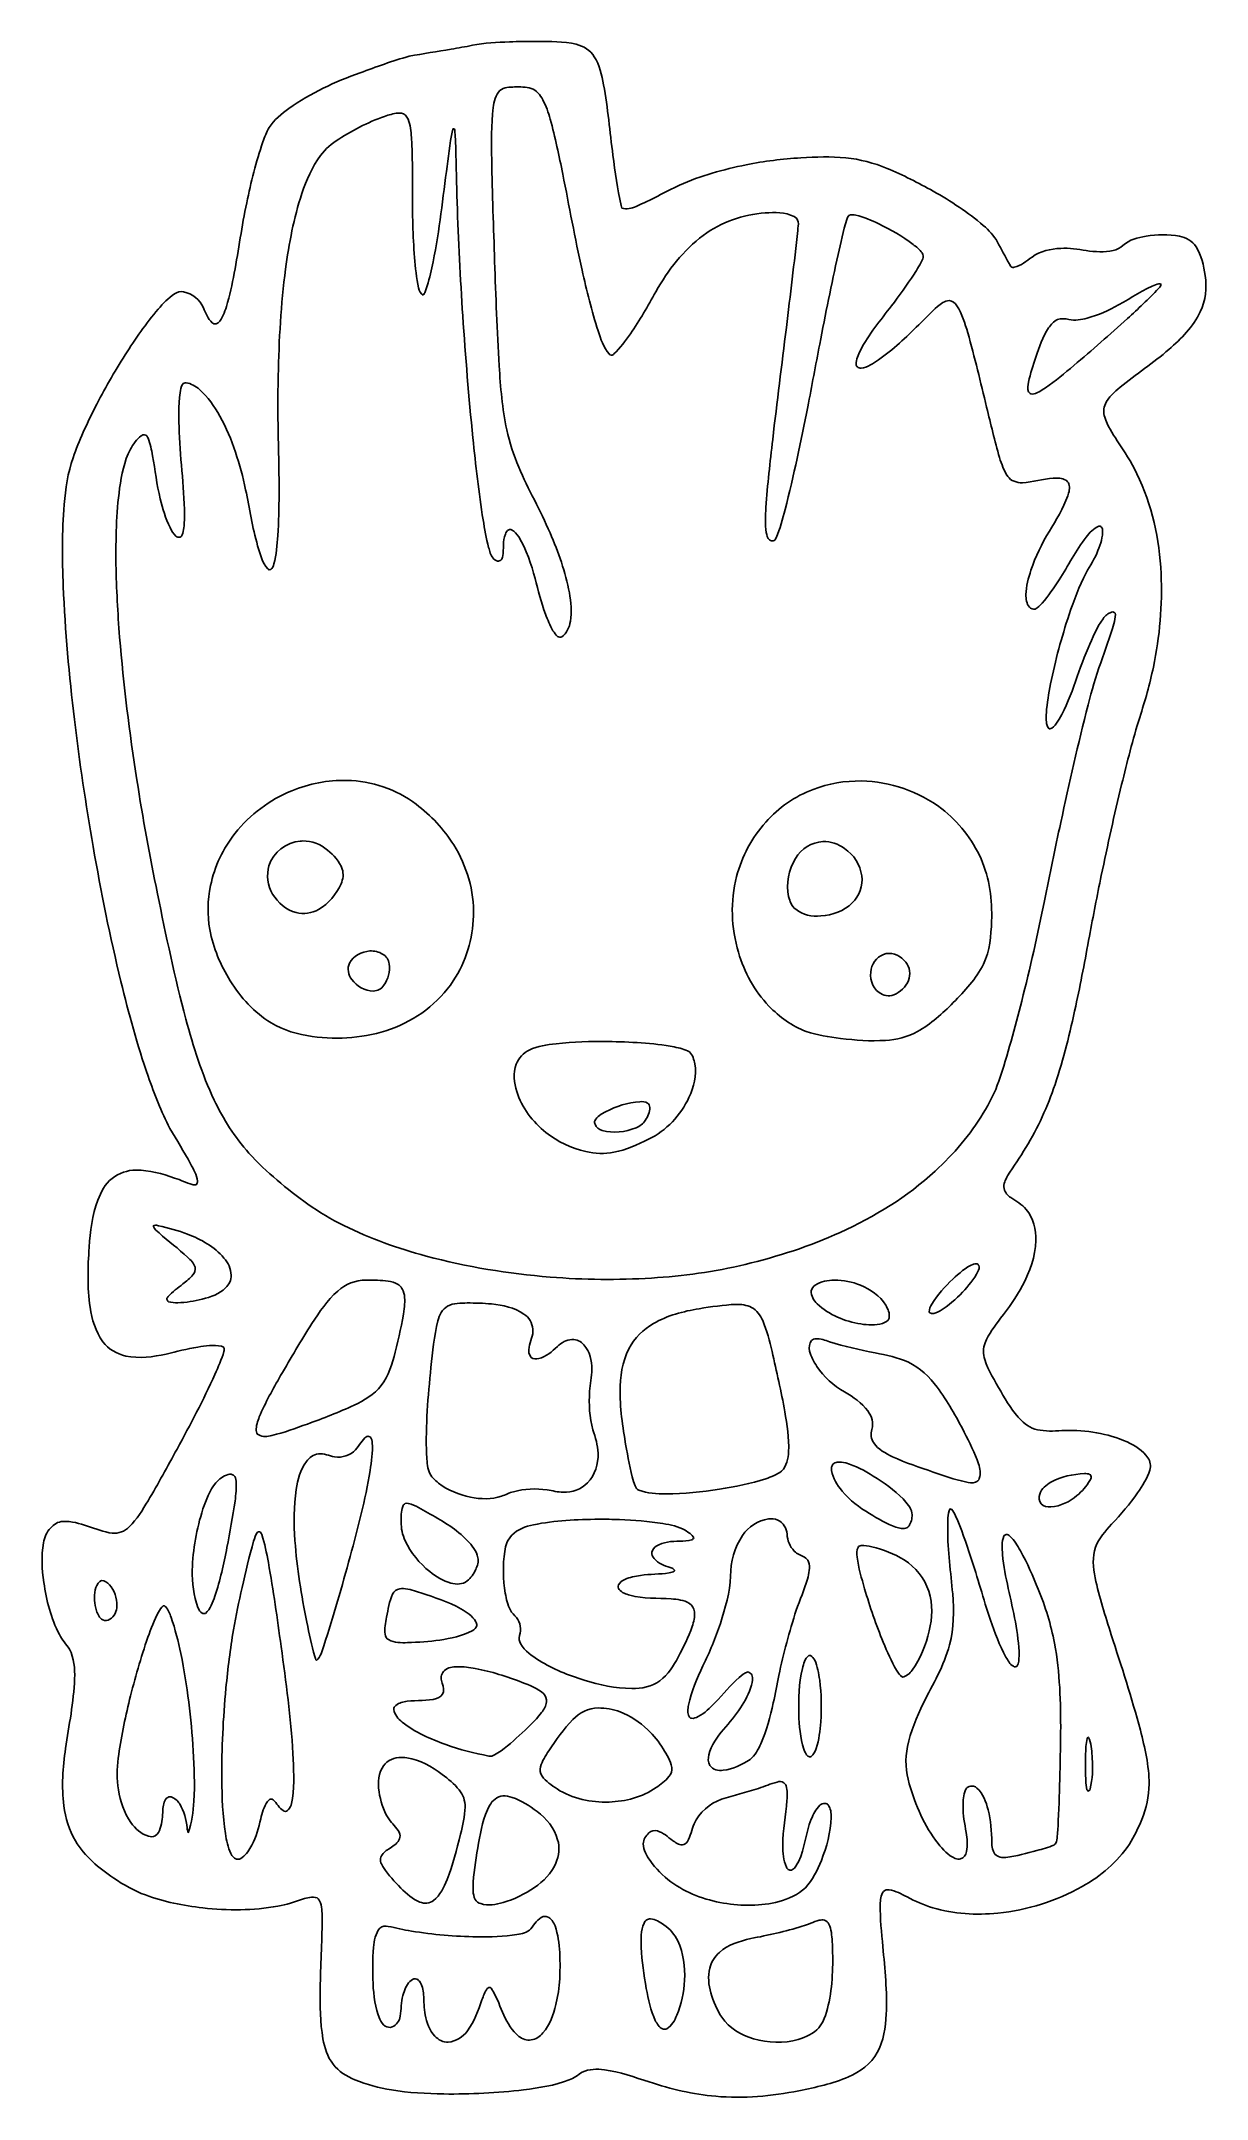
# Model space of a CAD drawing. Extents: x 3.39 to 5.39, y 5.02 to 8.54.
import ezdxf

# ---------------------------------------------------------------- set-up
doc = ezdxf.new("R2010")
doc.units = 0
doc.layers.get('0').update_dxf_attribs({"linetype": 'CONTINUOUS'})

msp = doc.modelspace()

# ---------------------------------------------------------------- linework, layer by layer
at = {"color": 7}
for points in [[(4.236708, 8.5434)], [(4.19874, 8.465541)], [(5.299969, 8.127691)], [(3.910906, 7.277531)], [(4.792969, 7.276552)], [(3.831312, 7.173615)], [(4.727063, 7.172719)], [(3.950708, 6.985375)], [(4.83549, 6.980823)], [(4.358656, 6.830188)], [(4.41326, 6.727167)], [(3.581, 6.515271)], [(3.943792, 6.421438)], [(4.746969, 6.421354)], [(4.985365, 6.448927)], [(4.117448, 6.38226)], [(4.577865, 6.379854)], [(4.714979, 6.321052)], [(4.751698, 6.109823)], [(5.175208, 6.089927)], [(4.011073, 6.039021)], [(4.343083, 6.011802)], [(4.633771, 6.01225)], [(3.757865, 5.989531)], [(4.792479, 5.966823)], [(4.002062, 5.892708)], [(4.10049, 5.759167)], [(4.702844, 5.778448)], [(4.34174, 5.688406)], [(4.000281, 5.603542)], [(4.178437, 5.537906)], [(4.64849, 5.561604)], [(4.247781, 5.330969)], [(4.425135, 5.325479)], [(4.720865, 5.32476)]]:
    msp.add_lwpolyline(points, close=True, dxfattribs=at)
for points in [[(3.946115, 6.15351), (3.945125, 6.153333)], [(3.708031, 6.088542), (3.707583, 6.088448)], [(4.944229, 6.028177), (4.943417, 6.02599)], [(3.490427, 5.906594), (3.487437, 5.904896)], [(3.596438, 5.863438), (3.596302, 5.863438), (3.59626, 5.863437)], [(5.181281, 5.638385), (5.179812, 5.636156)]]:
    msp.add_lwpolyline(points, dxfattribs=at)
for points in [[(4.089917, 8.530371), (4.102052, 8.532379), (4.114229, 8.534386), (4.126281, 8.536975)], [(4.126281, 8.536975), (4.147208, 8.540811), (4.16849, 8.542017), (4.189729, 8.542909)], [(4.189729, 8.542909), (4.205385, 8.5434), (4.221052, 8.543533), (4.236708, 8.5434)], [(4.236708, 8.5434), (4.259333, 8.543088), (4.282271, 8.544025), (4.304437, 8.538759)], [(4.304437, 8.538759), (4.316708, 8.535457), (4.328802, 8.528676), (4.335271, 8.517343)], [(3.93375, 8.489724), (3.961594, 8.499897), (3.989396, 8.510382), (4.018031, 8.518146)], [(4.018031, 8.518146), (4.041906, 8.522564), (4.065958, 8.526267), (4.089917, 8.530371)], [(4.335271, 8.517343), (4.344104, 8.502797), (4.348125, 8.486066), (4.351156, 8.469468)], [(3.811896, 8.428686), (3.849156, 8.455055), (3.890833, 8.474598), (3.93375, 8.489724)], [(4.19874, 8.465541), (4.190083, 8.465407), (4.18049, 8.465228), (4.17349, 8.459473)], [(4.226896, 8.462864), (4.217833, 8.465853), (4.208156, 8.465541), (4.19874, 8.465541)], [(4.246927, 8.443633), (4.242375, 8.451754), (4.236177, 8.459964), (4.226896, 8.462864)], [(4.351156, 8.469468), (4.358521, 8.4294), (4.361865, 8.388752), (4.367125, 8.348418)], [(3.777813, 8.395892), (3.786375, 8.409367), (3.799135, 8.41945), (3.811896, 8.428686)], [(4.162104, 8.430114), (4.158135, 8.400532), (4.159115, 8.370548), (4.159344, 8.340744)], [(4.17349, 8.459473), (4.165635, 8.451843), (4.163354, 8.440599), (4.162104, 8.430114)], [(4.259688, 8.410393), (4.256385, 8.42177), (4.252729, 8.433193), (4.246927, 8.443633)], [(3.767188, 8.371351), (3.770271, 8.379695), (3.773396, 8.388173), (3.777813, 8.395892)], [(3.981365, 8.417041), (3.951646, 8.407448), (3.92376, 8.392812), (3.897344, 8.376215)], [(4.004563, 8.420655), (3.996667, 8.421592), (3.988854, 8.419137), (3.981365, 8.417041)], [(4.016167, 8.410303), (4.013979, 8.415167), (4.010052, 8.419762), (4.004563, 8.420655)], [(4.021781, 8.379115), (4.020938, 8.389645), (4.020354, 8.400488), (4.016167, 8.410303)], [(4.092375, 8.390983), (4.087146, 8.367871), (4.085052, 8.344224), (4.08175, 8.320754)], [(4.093979, 8.393973), (4.092417, 8.394553), (4.092948, 8.391966), (4.092375, 8.390983)], [(4.096031, 8.39143), (4.09576, 8.392679), (4.095677, 8.394196), (4.093979, 8.393973)], [(4.097812, 8.36109), (4.097365, 8.371218), (4.097146, 8.381391), (4.096031, 8.39143)], [(4.28124, 8.316114), (4.274865, 8.347704), (4.268302, 8.379294), (4.259688, 8.410393)], [(3.739479, 8.267123), (3.746844, 8.302327), (3.755417, 8.337352), (3.767188, 8.371351)], [(3.897344, 8.376215), (3.885344, 8.368719), (3.874406, 8.359394), (3.866021, 8.347882)], [(4.023479, 8.285595), (4.023385, 8.316783), (4.023833, 8.347972), (4.021781, 8.379115)], [(4.100135, 8.267836), (4.099063, 8.298892), (4.09875, 8.329991), (4.097812, 8.36109)], [(3.866021, 8.347882), (3.851302, 8.328518), (3.841885, 8.305763), (3.834031, 8.282918)], [(4.08175, 8.320754), (4.074563, 8.265561), (4.068458, 8.210145), (4.056813, 8.155667)], [(4.159344, 8.340744), (4.160188, 8.28265), (4.162604, 8.224602), (4.164427, 8.166553)], [(4.367125, 8.348418), (4.370875, 8.319683), (4.374625, 8.290904), (4.381052, 8.262661)], [(4.481177, 8.297374), (4.517625, 8.313794), (4.556531, 8.324011), (4.595625, 8.332176)], [(4.595625, 8.332176), (4.626448, 8.338468), (4.657771, 8.342305), (4.689229, 8.344045)], [(4.689229, 8.344045), (4.714927, 8.345696), (4.740812, 8.346722), (4.766469, 8.344134)], [(4.766469, 8.344134), (4.790687, 8.341635), (4.814521, 8.335478), (4.836958, 8.326019)], [(4.836958, 8.326019), (4.864219, 8.314775), (4.8905, 8.301256), (4.916333, 8.286978)], [(4.027094, 8.173514), (4.024198, 8.21077), (4.023521, 8.248205), (4.023479, 8.285595)], [(4.314302, 8.151695), (4.302073, 8.206264), (4.292219, 8.261323), (4.28124, 8.316114)], [(4.40675, 8.260743), (4.43201, 8.272031), (4.456323, 8.285238), (4.481177, 8.297374)], [(4.916333, 8.286978), (4.9465, 8.26989), (4.975677, 8.250837), (5.002052, 8.228216)], [(3.718198, 8.146608), (3.72574, 8.186676), (3.730875, 8.22719), (3.739479, 8.267123)], [(3.834031, 8.282918), (3.820021, 8.241021), (3.81199, 8.197384), (3.806052, 8.153658)], [(4.109813, 8.073256), (4.105573, 8.138042), (4.102146, 8.202917), (4.100135, 8.267836)], [(4.381052, 8.262661), (4.381542, 8.261099), (4.381719, 8.259136), (4.382615, 8.257931)], [(4.382615, 8.257931), (4.390646, 8.255254), (4.39926, 8.257351), (4.40675, 8.260743)], [(4.62824, 8.249722), (4.590271, 8.246867), (4.552563, 8.234373), (4.522094, 8.211216)], [(4.677583, 8.243654), (4.662375, 8.251418), (4.644792, 8.250882), (4.62824, 8.249722)], [(4.664469, 8.053311), (4.67125, 8.108772), (4.677938, 8.164278), (4.68401, 8.219827)], [(4.684813, 8.23473), (4.683875, 8.238611), (4.681375, 8.242181), (4.677583, 8.243654)], [(4.68401, 8.219827), (4.684281, 8.22478), (4.685573, 8.229822), (4.684813, 8.23473)], [(4.767979, 8.238568), (4.761552, 8.218891), (4.75776, 8.1985), (4.753031, 8.178377)], [(4.771594, 8.245216), (4.769771, 8.243342), (4.768604, 8.24111), (4.767979, 8.238568)], [(4.783594, 8.245796), (4.779667, 8.246509), (4.775167, 8.247312), (4.771594, 8.245216)], [(4.822948, 8.231071), (4.810281, 8.23705), (4.797292, 8.242672), (4.783594, 8.245796)], [(4.881667, 8.195913), (4.863594, 8.209967), (4.843427, 8.221032), (4.822948, 8.231071)], [(5.002052, 8.228216), (5.011417, 8.220006), (5.020521, 8.211082), (5.026406, 8.199928)], [(4.522094, 8.211216), (4.488042, 8.185783), (4.461458, 8.151695), (4.440708, 8.114841)], [(4.897063, 8.181099), (4.893313, 8.187256), (4.887115, 8.191361), (4.881667, 8.195913)], [(4.898094, 8.170926), (4.899563, 8.174272), (4.89876, 8.177975), (4.897063, 8.181099)], [(5.026406, 8.199928), (5.033062, 8.187702), (5.039396, 8.175343), (5.046135, 8.163207)], [(5.085531, 8.174139), (5.09976, 8.184445), (5.117563, 8.188149), (5.134833, 8.189085)], [(5.134833, 8.189085), (5.149427, 8.189889), (5.16401, 8.187925), (5.178333, 8.185203)], [(5.178333, 8.185203), (5.193687, 8.183018), (5.209573, 8.18208), (5.224833, 8.185427)], [(5.224833, 8.185427), (5.230896, 8.18681), (5.236833, 8.189443), (5.24125, 8.193994)], [(5.24125, 8.193994), (5.252094, 8.203944), (5.266906, 8.207602), (5.281052, 8.209922)], [(5.281052, 8.209922), (5.299917, 8.213001), (5.319469, 8.213626), (5.338292, 8.209877)], [(5.338292, 8.209877), (5.349312, 8.207334), (5.360604, 8.20198), (5.366667, 8.191941)], [(5.366667, 8.191941), (5.376313, 8.177217), (5.379656, 8.159593), (5.382375, 8.142459)], [(3.704677, 8.089408), (3.710573, 8.108103), (3.714365, 8.127378), (3.718198, 8.146608)], [(3.806052, 8.153658), (3.798063, 8.093022), (3.794771, 8.031895), (3.793427, 7.970768)], [(4.034146, 8.121176), (4.030125, 8.138354), (4.028615, 8.155978), (4.027094, 8.173514)], [(4.056813, 8.155667), (4.053594, 8.141834), (4.050604, 8.127869), (4.045427, 8.114618)], [(4.164427, 8.166553), (4.166479, 8.107032), (4.168448, 8.047467), (4.172104, 7.987991)], [(4.341792, 8.047601), (4.330635, 8.081733), (4.322292, 8.116715), (4.314302, 8.151695)], [(4.753031, 8.178377), (4.741698, 8.127289), (4.731573, 8.076023), (4.721583, 8.024667)], [(4.844542, 8.090434), (4.858115, 8.108058), (4.871094, 8.126129), (4.883271, 8.144691)], [(4.883271, 8.144691), (4.888583, 8.153213), (4.894208, 8.161645), (4.898094, 8.170926)], [(5.046135, 8.163207), (5.047385, 8.161377), (5.048187, 8.158923), (5.049885, 8.157496)], [(5.049885, 8.157496), (5.051573, 8.156738), (5.053229, 8.155755), (5.05501, 8.156738)], [(5.05501, 8.156738), (5.066562, 8.159682), (5.07625, 8.166999), (5.085531, 8.174139)], [(3.587781, 8.084902), (3.59626, 8.09445), (3.605052, 8.103998), (3.615802, 8.111003)], [(3.615802, 8.111003), (3.620354, 8.113725), (3.62575, 8.115867), (3.631104, 8.114483)], [(3.631104, 8.114483), (3.645917, 8.111583), (3.65926, 8.101366), (3.665146, 8.087355)], [(4.042042, 8.108683), (4.037667, 8.11145), (4.035083, 8.116224), (4.034146, 8.121176)], [(4.045427, 8.114618), (4.044448, 8.112609), (4.043375, 8.110155), (4.042042, 8.108683)], [(4.440708, 8.114841), (4.427052, 8.090256), (4.413083, 8.065805), (4.397021, 8.042693)], [(5.299969, 8.127691), (5.276583, 8.118544), (5.255708, 8.104489), (5.234021, 8.09213)], [(5.249146, 8.068883), (5.26726, 8.085481), (5.285333, 8.102124), (5.302198, 8.120017)], [(5.304698, 8.128271), (5.303135, 8.128583), (5.301531, 8.127869), (5.299969, 8.127691)], [(5.302198, 8.120017), (5.303583, 8.121891), (5.305771, 8.123585), (5.306344, 8.125861)], [(5.306344, 8.125861), (5.306615, 8.127333), (5.306573, 8.128539), (5.304698, 8.128271)], [(5.382375, 8.142459), (5.385229, 8.121578), (5.383448, 8.099492), (5.373896, 8.080395)], [(3.531156, 8.006596), (3.548521, 8.033724), (3.566813, 8.060406), (3.587781, 8.084902)], [(3.665146, 8.087355), (3.669479, 8.078387), (3.672646, 8.068215), (3.680406, 8.061522)], [(3.690583, 8.061567), (3.698073, 8.069151), (3.701375, 8.079547), (3.704677, 8.089408)], [(4.127177, 7.864573), (4.120031, 7.934052), (4.1145, 8.003607), (4.109813, 8.073256)], [(4.791365, 8.014181), (4.80551, 8.04189), (4.825802, 8.06576), (4.844542, 8.090434)], [(4.923792, 8.089408), (4.912146, 8.079859), (4.902198, 8.068437), (4.89126, 8.058042)], [(4.943333, 8.099447), (4.935698, 8.099224), (4.929542, 8.093915), (4.923792, 8.089408)], [(4.956938, 8.090747), (4.953906, 8.095386), (4.949135, 8.099447), (4.943333, 8.099447)], [(4.975323, 8.044567), (4.970635, 8.060496), (4.965958, 8.076736), (4.956938, 8.090747)], [(5.234021, 8.09213), (5.217062, 8.082448), (5.199, 8.07455), (5.180125, 8.069464)], [(5.373896, 8.080395), (5.36176, 8.054784), (5.34151, 8.034216), (5.320219, 8.015967)], [(3.680406, 8.061522), (3.681969, 8.060139), (3.68376, 8.059469), (3.685854, 8.059514)], [(3.685854, 8.059514), (3.687552, 8.059425), (3.689156, 8.060719), (3.690583, 8.061567)], [(4.360615, 8.008203), (4.350979, 8.019447), (4.346469, 8.033814), (4.341792, 8.047601)], [(4.397021, 8.042693), (4.3885, 8.030511), (4.379844, 8.018286), (4.368958, 8.008069)], [(4.641, 7.861542), (4.648448, 7.925521), (4.656708, 7.989374), (4.664469, 8.053311)], [(4.89126, 8.058042), (4.869667, 8.036669), (4.847583, 8.015431), (4.8225, 7.998119)], [(5.00776, 7.916823), (4.997271, 7.959479), (4.987375, 8.002313), (4.975323, 8.044567)], [(5.113948, 8.052687), (5.103469, 8.037696), (5.098021, 8.019982), (5.092042, 8.002848)], [(5.129073, 8.066921), (5.122385, 8.064377), (5.118146, 8.058175), (5.113948, 8.052687)], [(5.14875, 8.067099), (5.142333, 8.068616), (5.135365, 8.069464), (5.129073, 8.066921)], [(5.180125, 8.069464), (5.169906, 8.066921), (5.159198, 8.064823), (5.14875, 8.067099)], [(5.157229, 7.988392), (5.188375, 8.014672), (5.218979, 8.041532), (5.249146, 8.068883)], [(3.479406, 7.916063), (3.49524, 7.947031), (3.51251, 7.977282), (3.531156, 8.006596)], [(4.364271, 8.00624), (4.362625, 8.006105), (4.361417, 8.006775), (4.360615, 8.008203)], [(4.368958, 8.008069), (4.36749, 8.007088), (4.36624, 8.005436), (4.364271, 8.00624)], [(4.721583, 8.024667), (4.714708, 7.988927), (4.708063, 7.953094), (4.701094, 7.917365)], [(4.784135, 7.990266), (4.783552, 7.998789), (4.787885, 8.006641), (4.791365, 8.014181)], [(5.092042, 8.002848), (5.087365, 7.988749), (5.082719, 7.974516), (5.079458, 7.95997)], [(5.320219, 8.015967), (5.2935, 7.992765), (5.263781, 7.9734), (5.236385, 7.951042)], [(3.793427, 7.970768), (3.79249, 7.926635), (3.793021, 7.882469), (3.794146, 7.838344)], [(4.172104, 7.987991), (4.174563, 7.951229), (4.177542, 7.914323), (4.185271, 7.878229)], [(4.786365, 7.985849), (4.785021, 7.987053), (4.783906, 7.988348), (4.784135, 7.990266)], [(4.792833, 7.983663), (4.79051, 7.983529), (4.788146, 7.98451), (4.786365, 7.985849)], [(4.8225, 7.998119), (4.813354, 7.992006), (4.803948, 7.985314), (4.792833, 7.983663)], [(5.108552, 7.950062), (5.125646, 7.961666), (5.141302, 7.975229), (5.157229, 7.988392)], [(3.625125, 7.941771), (3.622406, 7.919417), (3.622938, 7.896833), (3.62374, 7.874396)], [(3.6295, 7.956), (3.62651, 7.951854), (3.626063, 7.946625), (3.625125, 7.941771)], [(3.635521, 7.95881), (3.633198, 7.958721), (3.63075, 7.958052), (3.6295, 7.956)], [(3.6585, 7.947302), (3.651896, 7.952833), (3.644135, 7.957562), (3.635521, 7.95881)], [(3.693573, 7.901427), (3.684156, 7.918292), (3.673177, 7.934625), (3.6585, 7.947302)], [(5.079458, 7.95997), (5.078573, 7.954531), (5.077458, 7.948729), (5.079281, 7.943375)], [(5.079281, 7.943375), (5.080979, 7.941458), (5.082937, 7.939448), (5.085531, 7.939094)], [(5.085531, 7.939094), (5.094146, 7.94025), (5.101375, 7.94551), (5.108552, 7.950062)], [(5.236385, 7.951042), (5.226615, 7.94301), (5.216615, 7.934312), (5.211219, 7.922583)], [(3.441969, 7.830448), (3.452094, 7.859938), (3.46526, 7.888313), (3.479406, 7.916063)], [(3.737656, 7.775469), (3.728375, 7.819063), (3.714948, 7.862167), (3.693573, 7.901427)], [(4.701094, 7.917365), (4.689542, 7.858552), (4.677229, 7.799792), (4.66224, 7.74174)], [(5.029844, 7.830625), (5.021594, 7.859083), (5.014948, 7.888042), (5.00776, 7.916823)], [(5.211219, 7.922583), (5.208146, 7.91549), (5.207646, 7.907323), (5.210281, 7.9)], [(5.210281, 7.9), (5.21475, 7.885281), (5.223354, 7.872292), (5.231563, 7.859448)], [(3.558427, 7.86774), (3.55026, 7.862125), (3.544948, 7.853333), (3.540125, 7.844854)], [(3.564177, 7.869708), (3.562083, 7.870469), (3.56025, 7.868552), (3.558427, 7.86774)], [(3.570427, 7.863865), (3.569135, 7.866448), (3.567396, 7.869531), (3.564177, 7.869708)], [(3.578146, 7.833833), (3.576229, 7.843958), (3.574396, 7.854271), (3.570427, 7.863865)], [(3.62374, 7.874396), (3.625573, 7.823885), (3.633604, 7.773646), (3.632667, 7.723)], [(4.144708, 7.723896), (4.137208, 7.770563), (4.132031, 7.817594), (4.127177, 7.864573)], [(4.185271, 7.878229), (4.19, 7.856365), (4.196729, 7.834948), (4.205656, 7.814469)], [(4.62949, 7.745135), (4.631938, 7.784042), (4.636625, 7.822813), (4.641, 7.861542)], [(3.426573, 7.750083), (3.428937, 7.77726), (3.432781, 7.804604), (3.441969, 7.830448)], [(3.540125, 7.844854), (3.529063, 7.82424), (3.525177, 7.800813), (3.521656, 7.777927)], [(3.591219, 7.760125), (3.585323, 7.784396), (3.582385, 7.809208), (3.578146, 7.833833)], [(3.794146, 7.838344), (3.795083, 7.791271), (3.795792, 7.744156), (3.792708, 7.697125)], [(5.043854, 7.798448), (5.037167, 7.808135), (5.033417, 7.819469), (5.029844, 7.830625)], [(5.231563, 7.859448), (5.243521, 7.841062), (5.256021, 7.822906), (5.265302, 7.802958)], [(4.205656, 7.814469), (4.22199, 7.776094), (4.243042, 7.739958), (4.259333, 7.701583)], [(5.068938, 7.787521), (5.059604, 7.787385), (5.049344, 7.790417), (5.043854, 7.798448)], [(5.121979, 7.795146), (5.104094, 7.794208), (5.086865, 7.788187), (5.068938, 7.787521)], [(5.143271, 7.791844), (5.137063, 7.796135), (5.129125, 7.795375), (5.121979, 7.795146)], [(5.148844, 7.785375), (5.147906, 7.788188), (5.145677, 7.79024), (5.143271, 7.791844)], [(5.265302, 7.802958), (5.291313, 7.749688), (5.303896, 7.690604), (5.30675, 7.631583)], [(3.521656, 7.777927), (3.515542, 7.73474), (3.514969, 7.690969), (3.515406, 7.647375)], [(3.608042, 7.710594), (3.600135, 7.726219), (3.595594, 7.74326), (3.591219, 7.760125)], [(3.758135, 7.679677), (3.749479, 7.711177), (3.743896, 7.743396), (3.737656, 7.775469)], [(5.11525, 7.704302), (5.126802, 7.723896), (5.138979, 7.743344), (5.14675, 7.764812)], [(5.14675, 7.764812), (5.148844, 7.771365), (5.151073, 7.778594), (5.148844, 7.785375)], [(3.42501, 7.610115), (3.423229, 7.65674), (3.422823, 7.7035), (3.426573, 7.750083)], [(3.632667, 7.723), (3.632219, 7.714656), (3.632083, 7.706052), (3.628917, 7.69824)], [(4.154073, 7.676729), (4.149927, 7.692219), (4.147427, 7.708104), (4.144708, 7.723896)], [(4.629979, 7.702125), (4.627656, 7.716354), (4.628771, 7.730813), (4.62949, 7.745135)], [(4.66224, 7.74174), (4.657729, 7.725365), (4.65376, 7.708729), (4.646927, 7.693104)], [(3.61799, 7.695958), (3.613344, 7.69976), (3.610896, 7.705469), (3.608042, 7.710594)], [(3.625125, 7.69449), (3.622719, 7.693687), (3.62, 7.694531), (3.61799, 7.695958)], [(3.628917, 7.69824), (3.627979, 7.696635), (3.627219, 7.694719), (3.625125, 7.69449)], [(3.792708, 7.697125), (3.79151, 7.680792), (3.790396, 7.664281), (3.786021, 7.648396)], [(4.182854, 7.699396), (4.177812, 7.687615), (4.180531, 7.6745), (4.178354, 7.662187)], [(4.188479, 7.706719), (4.185531, 7.705469), (4.184104, 7.702167), (4.182854, 7.699396)], [(4.193521, 7.70676), (4.191781, 7.707344), (4.190083, 7.707792), (4.188479, 7.706719)], [(4.205615, 7.694583), (4.202448, 7.699312), (4.19874, 7.70426), (4.193521, 7.70676)], [(4.233854, 7.623458), (4.227073, 7.648083), (4.219135, 7.67276), (4.205615, 7.694583)], [(4.259333, 7.701583), (4.273615, 7.668563), (4.285927, 7.634479), (4.292573, 7.599052)], [(4.635729, 7.689583), (4.63199, 7.692573), (4.631, 7.697656), (4.629979, 7.702125)], [(4.642021, 7.687979), (4.639885, 7.687438), (4.637427, 7.68824), (4.635729, 7.689583)], [(4.646927, 7.693104), (4.645865, 7.69101), (4.644479, 7.68851), (4.642021, 7.687979)], [(5.083656, 7.637781), (5.091281, 7.661208), (5.10249, 7.683292), (5.11525, 7.704302)], [(5.178292, 7.694177), (5.160271, 7.67151), (5.147771, 7.645187), (5.131844, 7.621094)], [(5.200292, 7.712917), (5.19074, 7.709927), (5.184448, 7.701542), (5.178292, 7.694177)], [(5.198594, 7.671427), (5.203052, 7.682708), (5.207031, 7.694625), (5.206583, 7.706896)], [(5.20426, 7.711667), (5.20301, 7.712469), (5.201854, 7.714083), (5.200292, 7.712917)], [(5.206583, 7.706896), (5.20649, 7.708635), (5.205417, 7.710417), (5.20426, 7.711667)], [(3.775667, 7.63974), (3.765719, 7.650854), (3.762146, 7.665708), (3.758135, 7.679677)], [(4.161615, 7.658354), (4.157198, 7.663479), (4.156083, 7.670438), (4.154073, 7.676729)], [(4.169156, 7.653396), (4.166219, 7.654021), (4.163583, 7.656115), (4.161615, 7.658354)], [(4.175271, 7.655052), (4.173354, 7.654021), (4.171437, 7.652948), (4.169156, 7.653396)], [(4.178354, 7.662187), (4.177677, 7.659729), (4.177281, 7.656698), (4.175271, 7.655052)], [(5.178073, 7.632875), (5.185073, 7.645635), (5.193458, 7.657729), (5.198594, 7.671427)], [(3.515406, 7.647375), (3.516031, 7.605875), (3.518354, 7.564469), (3.521656, 7.523115)], [(3.780885, 7.638719), (3.779063, 7.638802), (3.776698, 7.637646), (3.775667, 7.63974)], [(3.786021, 7.648396), (3.784906, 7.644969), (3.783656, 7.641042), (3.780885, 7.638719)], [(4.251573, 7.562469), (4.244115, 7.582323), (4.23925, 7.602979), (4.233854, 7.623458)], [(5.075094, 7.595844), (5.075448, 7.610208), (5.079375, 7.624177), (5.083656, 7.637781)], [(5.131844, 7.621094), (5.122875, 7.607302), (5.113594, 7.593656), (5.102844, 7.58125)], [(5.149063, 7.561531), (5.157323, 7.585844), (5.166115, 7.610115), (5.178073, 7.632875)], [(5.30675, 7.631583), (5.309427, 7.57799), (5.304385, 7.524188), (5.2935, 7.471667)], [(3.444156, 7.381719), (3.435146, 7.457563), (3.428, 7.533729), (3.42501, 7.610115)], [(4.292573, 7.599052), (4.295469, 7.58299), (4.297083, 7.566344), (4.294406, 7.550146)], [(5.080979, 7.574115), (5.076156, 7.580177), (5.075, 7.588302), (5.075094, 7.595844)], [(5.102844, 7.58125), (5.099271, 7.577417), (5.095708, 7.573), (5.09075, 7.571073)], [(4.264417, 7.533958), (4.259062, 7.542927), (4.255365, 7.552781), (4.251573, 7.562469)], [(4.294406, 7.550146), (4.292438, 7.540063), (4.288469, 7.529406), (4.279542, 7.52351)], [(5.09075, 7.571073), (5.087229, 7.570719), (5.083656, 7.57175), (5.080979, 7.574115)], [(5.117302, 7.442885), (5.125281, 7.483042), (5.136177, 7.522667), (5.149063, 7.561531)], [(5.207521, 7.554573), (5.196229, 7.539354), (5.189135, 7.521635), (5.1815, 7.504375)], [(5.203229, 7.479115), (5.211, 7.501333), (5.21925, 7.523427), (5.225719, 7.546042)], [(5.221927, 7.565583), (5.215906, 7.563937), (5.210906, 7.55974), (5.207521, 7.554573)], [(5.22626, 7.565323), (5.224875, 7.566208), (5.223448, 7.566396), (5.221927, 7.565583)], [(5.225719, 7.546042), (5.226885, 7.551219), (5.228625, 7.556437), (5.228531, 7.561792)], [(5.228531, 7.561792), (5.228177, 7.563271), (5.228177, 7.565094), (5.22626, 7.565323)], [(3.521656, 7.523115), (3.528167, 7.441146), (3.538521, 7.3595), (3.551198, 7.27825)], [(4.272448, 7.524188), (4.269104, 7.526771), (4.26674, 7.530469), (4.264417, 7.533958)], [(4.279542, 7.52351), (4.277271, 7.522083), (4.2745, 7.522667), (4.272448, 7.524188)], [(5.1815, 7.504375), (5.172448, 7.482906), (5.165, 7.460781), (5.157281, 7.438781)], [(5.181729, 7.406885), (5.188104, 7.431198), (5.194573, 7.45551), (5.203229, 7.479115)], [(5.110156, 7.393271), (5.111188, 7.409958), (5.114219, 7.426469), (5.117302, 7.442885)], [(5.157281, 7.438781), (5.149198, 7.416833), (5.140542, 7.394792), (5.127333, 7.375333)], [(5.2935, 7.471667), (5.287469, 7.442531), (5.279396, 7.413844), (5.270073, 7.385594)], [(5.134792, 7.205521), (5.149333, 7.272896), (5.164552, 7.340135), (5.181729, 7.406885)], [(3.476188, 7.16425), (3.463656, 7.236438), (3.452896, 7.308948), (3.444156, 7.381719)], [(5.112656, 7.369042), (5.108823, 7.3765), (5.109979, 7.385198), (5.110156, 7.393271)], [(5.116135, 7.365875), (5.114177, 7.365115), (5.113771, 7.367927), (5.112656, 7.369042)], [(5.127333, 7.375333), (5.124479, 7.371406), (5.121271, 7.366729), (5.116135, 7.365875)], [(5.270073, 7.385594), (5.258292, 7.347625), (5.248563, 7.309073), (5.239156, 7.270479)], [(3.551198, 7.27825), (3.561417, 7.213062), (3.57324, 7.148094), (3.58649, 7.083438)], [(3.816677, 7.259729), (3.846479, 7.271865), (3.878646, 7.278292), (3.910906, 7.277531)], [(3.910906, 7.277531), (3.953469, 7.27651), (3.995865, 7.262542), (4.029813, 7.236708)], [(4.629219, 7.206094), (4.65126, 7.230906), (4.679187, 7.250583), (4.710375, 7.262135)], [(4.710375, 7.262135), (4.736656, 7.272135), (4.764854, 7.277135), (4.792969, 7.276552)], [(4.792969, 7.276552), (4.842365, 7.275656), (4.891396, 7.258833), (4.93075, 7.228896)], [(5.239156, 7.270479), (5.226656, 7.218729), (5.215063, 7.166792), (5.20426, 7.114635)], [(3.719625, 7.187042), (3.745062, 7.219042), (3.77875, 7.244427), (3.816677, 7.259729)], [(4.029813, 7.236708), (4.055385, 7.21774), (4.077333, 7.193917), (4.094292, 7.16701)], [(4.93075, 7.228896), (4.959667, 7.206281), (4.983396, 7.17674), (4.998125, 7.143052)], [(4.579021, 7.112885), (4.588167, 7.147292), (4.605302, 7.179635), (4.629219, 7.206094)], [(5.107083, 7.071438), (5.116188, 7.116146), (5.125104, 7.160896), (5.134792, 7.205521)], [(3.523885, 6.93299), (3.505281, 7.00951), (3.489708, 7.086698), (3.476188, 7.16425)], [(3.67751, 7.097365), (3.684198, 7.130021), (3.698698, 7.161083), (3.719625, 7.187042)], [(3.831312, 7.173615), (3.807302, 7.171521), (3.78499, 7.154521), (3.777583, 7.131448)], [(3.8355, 7.173792), (3.834115, 7.173792), (3.832687, 7.173656), (3.831312, 7.173615)], [(3.878156, 7.158177), (3.866198, 7.167906), (3.851073, 7.174156), (3.8355, 7.173792)], [(3.902969, 7.125563), (3.898635, 7.138854), (3.888729, 7.149437), (3.878156, 7.158177)], [(4.094292, 7.16701), (4.116781, 7.130917), (4.129625, 7.088302), (4.128156, 7.045604)], [(4.727062, 7.172719), (4.707833, 7.172104), (4.68976, 7.160458), (4.680219, 7.143896)], [(4.764323, 7.160896), (4.753479, 7.16849), (4.740365, 7.17299), (4.727063, 7.172719)], [(4.793729, 7.113917), (4.791135, 7.132792), (4.780167, 7.150281), (4.764323, 7.160896)], [(3.777583, 7.131448), (3.773125, 7.11526), (3.774594, 7.09701), (3.78375, 7.082688)], [(3.901177, 7.100396), (3.904573, 7.10825), (3.906135, 7.117396), (3.902969, 7.125563)], [(4.680219, 7.143896), (4.668219, 7.124667), (4.66349, 7.100667), (4.668344, 7.078448)], [(4.998125, 7.143052), (5.012896, 7.109677), (5.017667, 7.072646), (5.016198, 7.036417)], [(3.676219, 7.022), (3.671573, 7.046854), (3.672469, 7.072604), (3.67751, 7.097365)], [(3.862719, 7.056583), (3.879937, 7.066396), (3.893104, 7.082458), (3.901177, 7.100396)], [(4.582458, 6.98301), (4.569969, 7.024948), (4.568042, 7.070365), (4.579021, 7.112885)], [(4.777375, 7.067781), (4.789146, 7.079781), (4.796312, 7.09701), (4.793729, 7.113917)], [(5.20426, 7.114635), (5.197125, 7.080052), (5.190385, 7.045385), (5.183958, 7.010667)], [(3.58649, 7.083438), (3.601208, 7.011521), (3.616156, 6.939594), (3.635208, 6.868698)], [(3.78375, 7.082688), (3.792844, 7.067958), (3.806812, 7.055333), (3.823948, 7.051188)], [(3.823948, 7.051188), (3.836927, 7.048146), (3.851167, 7.049708), (3.862719, 7.056583)], [(4.668344, 7.078448), (4.670406, 7.070365), (4.673437, 7.06176), (4.680531, 7.05676)], [(4.680531, 7.05676), (4.692573, 7.047125), (4.708594, 7.043823), (4.723719, 7.045292)], [(4.723719, 7.045292), (4.743313, 7.046771), (4.763344, 7.053552), (4.777375, 7.067781)], [(5.067865, 6.899396), (5.082271, 6.956417), (5.095208, 7.013792), (5.107083, 7.071438)], [(3.711375, 6.934104), (3.69451, 6.960969), (3.68201, 6.990771), (3.676219, 7.022)], [(4.128156, 7.045604), (4.127083, 7.006208), (4.115531, 6.966896), (4.093437, 6.934104)], [(5.016198, 7.036417), (5.015385, 7.011427), (5.013156, 6.985688), (5.002312, 6.96275)], [(3.950708, 6.985375), (3.93674, 6.984344), (3.922646, 6.977031), (3.915729, 6.96449)], [(3.972479, 6.979927), (3.965969, 6.983813), (3.958292, 6.985635), (3.950708, 6.985375)], [(3.983677, 6.963156), (3.982292, 6.969885), (3.978813, 6.976667), (3.972479, 6.979927)], [(4.634531, 6.891), (4.609854, 6.916708), (4.592365, 6.948875), (4.582458, 6.98301)], [(4.83549, 6.980823), (4.822729, 6.97801), (4.812375, 6.967031), (4.809875, 6.954271)], [(4.869135, 6.966094), (4.861281, 6.976135), (4.848469, 6.983187), (4.83549, 6.980823)], [(5.183958, 7.010667), (5.176552, 6.970604), (5.168969, 6.930531), (5.160354, 6.890688)], [(3.915729, 6.96449), (3.911354, 6.955438), (3.913271, 6.94401), (3.919833, 6.936469)], [(3.97449, 6.926521), (3.98176, 6.937052), (3.986042, 6.950344), (3.983677, 6.963156)], [(4.809875, 6.954271), (4.806437, 6.939813), (4.811125, 6.923042), (4.823354, 6.914073)], [(4.873771, 6.934687), (4.877521, 6.945031), (4.87649, 6.957573), (4.869135, 6.966094)], [(5.002312, 6.96275), (4.99, 6.937312), (4.970187, 6.916656), (4.950427, 6.896802)], [(3.570427, 6.770708), (3.552042, 6.823938), (3.537271, 6.878333), (3.523885, 6.93299)], [(3.781292, 6.862354), (3.752427, 6.879896), (3.729083, 6.905552), (3.711375, 6.934104)], [(3.919833, 6.936469), (3.928437, 6.925177), (3.941781, 6.916615), (3.956333, 6.916708)], [(3.956333, 6.916708), (3.963469, 6.916927), (3.97074, 6.920229), (3.97449, 6.926521)], [(4.093437, 6.934104), (4.067917, 6.895823), (4.029417, 6.866646), (3.986094, 6.851469)], [(4.823354, 6.914073), (4.83049, 6.90925), (4.840177, 6.906531), (4.848385, 6.910229)], [(4.848385, 6.910229), (4.859312, 6.91501), (4.869396, 6.923302), (4.873771, 6.934687)], [(4.69851, 6.8475), (4.674062, 6.85651), (4.652552, 6.872354), (4.634531, 6.891)], [(4.950427, 6.896802), (4.931771, 6.878333), (4.912365, 6.85999), (4.889125, 6.847365)], [(5.028552, 6.762552), (5.044083, 6.807437), (5.056083, 6.853385), (5.067865, 6.899396)], [(5.160354, 6.890688), (5.150677, 6.84549), (5.139781, 6.800427), (5.124969, 6.756615)], [(3.635208, 6.868698), (3.648021, 6.821396), (3.662646, 6.774323), (3.683667, 6.729979)], [(3.851927, 6.838938), (3.827292, 6.8425), (3.802573, 6.849021), (3.781292, 6.862354)], [(3.986094, 6.851469), (3.943302, 6.836302), (3.896812, 6.832823), (3.851927, 6.838938)], [(4.757229, 6.835458), (4.737417, 6.837948), (4.717521, 6.841073), (4.69851, 6.8475)], [(4.889125, 6.847365), (4.872208, 6.838313), (4.853292, 6.833177), (4.834146, 6.832156)], [(4.201458, 6.791146), (4.205385, 6.801854), (4.213823, 6.810469), (4.223865, 6.815594)], [(4.223865, 6.815594), (4.238094, 6.822823), (4.254198, 6.824521), (4.269729, 6.82649)], [(4.269729, 6.82649), (4.299271, 6.829792), (4.328979, 6.830417), (4.358656, 6.830188)], [(4.358656, 6.830188), (4.396708, 6.829479), (4.434906, 6.827917), (4.472427, 6.820906)], [(4.472427, 6.820906), (4.48126, 6.819031), (4.490458, 6.81725), (4.498177, 6.812344)], [(4.498177, 6.812344), (4.504198, 6.807302), (4.505844, 6.799135), (4.5075, 6.791813)], [(4.834146, 6.832156), (4.8085, 6.830417), (4.78275, 6.832469), (4.757229, 6.835458)], [(3.607906, 6.681344), (3.592781, 6.709938), (3.581135, 6.74024), (3.570427, 6.770708)], [(4.202312, 6.744615), (4.197583, 6.759563), (4.196104, 6.776198), (4.201458, 6.791146)], [(4.5075, 6.791813), (4.51125, 6.772271), (4.506031, 6.752156), (4.497552, 6.734531)], [(4.252375, 6.674292), (4.229573, 6.692406), (4.211281, 6.716771), (4.202312, 6.744615)], [(4.497552, 6.734531), (4.483271, 6.703781), (4.458865, 6.677417), (4.428167, 6.66274)], [(5.001917, 6.707312), (5.012531, 6.724802), (5.02226, 6.743), (5.028552, 6.762552)], [(5.124969, 6.756615), (5.112125, 6.718958), (5.09575, 6.682458), (5.074958, 6.6485)], [(3.683667, 6.729979), (3.699375, 6.697229), (3.718917, 6.666083), (3.743365, 6.639135)], [(4.354729, 6.710031), (4.347677, 6.70624), (4.339917, 6.702135), (4.33625, 6.694594)], [(4.41326, 6.727167), (4.392781, 6.725875), (4.372979, 6.719135), (4.354729, 6.710031)], [(4.426562, 6.724844), (4.422458, 6.72699), (4.417771, 6.727344), (4.41326, 6.727167)], [(4.422677, 6.695177), (4.427094, 6.701646), (4.430573, 6.709271), (4.43026, 6.71726)], [(4.43026, 6.71726), (4.429823, 6.720021), (4.429104, 6.723375), (4.426562, 6.724844)], [(4.91951, 6.608125), (4.951229, 6.637302), (4.979427, 6.670458), (5.001917, 6.707312)], [(3.643198, 6.620792), (3.632177, 6.641448), (3.619323, 6.661), (3.607906, 6.681344)], [(4.320635, 6.641854), (4.295969, 6.647698), (4.272271, 6.658406), (4.252375, 6.674292)], [(4.33625, 6.694594), (4.334781, 6.692677), (4.336167, 6.69049), (4.336698, 6.688479)], [(4.336698, 6.688479), (4.338708, 6.683302), (4.34326, 6.679292), (4.348698, 6.678)], [(4.348698, 6.678), (4.367802, 6.672458), (4.388594, 6.67501), (4.406792, 6.682458)], [(4.428167, 6.66274), (4.409292, 6.653323), (4.389792, 6.64449), (4.369, 6.640385)], [(4.406792, 6.682458), (4.413135, 6.685094), (4.419062, 6.689198), (4.422677, 6.695177)], [(3.743365, 6.639135), (3.773125, 6.605802), (3.80824, 6.57774), (3.844385, 6.551677)], [(4.369, 6.640385), (4.353031, 6.637219), (4.336437, 6.638104), (4.320635, 6.641854)], [(5.074958, 6.6485), (5.065052, 6.632042), (5.054073, 6.61624), (5.043771, 6.600094)], [(3.484177, 6.558458), (3.489625, 6.572292), (3.496719, 6.58626), (3.508625, 6.595625)], [(3.508625, 6.595625), (3.520323, 6.604729), (3.534958, 6.61), (3.549813, 6.609823)], [(3.549813, 6.609823), (3.572521, 6.61026), (3.594604, 6.60375), (3.615844, 6.596385)], [(3.615844, 6.596385), (3.626021, 6.592771), (3.635875, 6.588354), (3.646094, 6.585052)], [(3.655063, 6.591167), (3.654042, 6.601969), (3.647927, 6.611292), (3.643198, 6.620792)], [(4.756604, 6.503135), (4.815594, 6.529948), (4.871677, 6.564219), (4.91951, 6.608125)], [(5.043771, 6.600094), (5.039885, 6.593531), (5.036052, 6.58599), (5.037792, 6.578188)], [(3.469365, 6.477656), (3.471552, 6.504969), (3.474625, 6.532583), (3.484177, 6.558458)], [(3.646094, 6.585052), (3.648281, 6.584344), (3.650875, 6.584208), (3.652875, 6.584917)], [(3.652875, 6.584917), (3.653948, 6.586927), (3.655865, 6.588719), (3.655063, 6.591167)], [(5.037792, 6.578188), (5.038865, 6.571583), (5.043719, 6.566406), (5.049073, 6.562833)], [(5.049073, 6.562833), (5.058135, 6.556323), (5.068667, 6.551458), (5.075625, 6.542448)], [(3.844385, 6.551677), (3.863833, 6.537802), (3.884406, 6.525531), (3.905865, 6.515)], [(5.075625, 6.542448), (5.088115, 6.527812), (5.093073, 6.507958), (5.092094, 6.489042)], [(3.581, 6.515271), (3.579792, 6.514823), (3.578771, 6.514333), (3.579844, 6.513083)], [(3.579844, 6.513083), (3.581583, 6.50849), (3.585906, 6.505635), (3.589302, 6.502292)], [(3.588448, 6.514646), (3.585948, 6.515188), (3.583542, 6.515677), (3.581, 6.515271)], [(3.637844, 6.500323), (3.621781, 6.506344), (3.605187, 6.510854), (3.588448, 6.514646)], [(3.589302, 6.502292), (3.605313, 6.488104), (3.62249, 6.475208), (3.638198, 6.460615)], [(3.70049, 6.459229), (3.684198, 6.478729), (3.661271, 6.491271), (3.637844, 6.500323)], [(3.905865, 6.515), (3.950844, 6.492469), (3.998583, 6.475875), (4.047083, 6.462708)], [(4.593833, 6.448437), (4.649604, 6.461688), (4.704396, 6.479354), (4.756604, 6.503135)], [(5.092094, 6.489042), (5.091333, 6.461906), (5.081875, 6.43576), (5.06924, 6.411979)], [(3.470969, 6.374948), (3.466021, 6.408948), (3.467135, 6.443479), (3.469365, 6.477656)], [(3.638198, 6.460615), (3.643198, 6.455531), (3.64926, 6.450625), (3.651135, 6.443437)], [(3.712667, 6.429917), (3.712896, 6.440896), (3.707625, 6.451198), (3.70049, 6.459229)], [(4.047083, 6.462708), (4.116552, 6.444062), (4.187854, 6.43251), (4.25951, 6.426656)], [(3.64726, 6.430323), (3.642396, 6.424385), (3.636104, 6.419833), (3.630167, 6.41501)], [(3.651135, 6.443437), (3.651406, 6.43875), (3.650333, 6.433979), (3.64726, 6.430323)], [(3.703344, 6.408104), (3.70901, 6.413854), (3.713115, 6.421667), (3.712667, 6.429917)], [(3.943792, 6.421437), (3.926073, 6.421302), (3.908458, 6.414698), (3.895427, 6.402698)], [(3.959448, 6.421302), (3.954229, 6.421396), (3.94901, 6.421438), (3.943792, 6.421438)], [(3.994479, 6.41626), (3.983458, 6.420906), (3.971229, 6.420677), (3.959448, 6.421302)], [(4.007688, 6.403052), (4.005365, 6.409031), (4.000594, 6.414031), (3.994479, 6.41626)], [(4.25951, 6.426656), (4.317292, 6.422021), (4.375427, 6.421354), (4.433302, 6.424969)], [(4.433302, 6.424969), (4.487333, 6.428354), (4.541188, 6.435719), (4.593833, 6.448437)], [(4.746969, 6.421354), (4.735594, 6.420813), (4.723448, 6.419698), (4.713906, 6.412917)], [(4.791583, 6.412604), (4.777531, 6.418583), (4.762229, 6.421708), (4.746969, 6.421354)], [(4.949937, 6.423177), (4.936417, 6.41024), (4.92374, 6.396271), (4.913844, 6.380396)], [(4.985365, 6.448927), (4.971615, 6.443396), (4.960687, 6.433), (4.949937, 6.423177)], [(4.96649, 6.400823), (4.976531, 6.411583), (4.98599, 6.423135), (4.992813, 6.436208)], [(4.989865, 6.449458), (4.988302, 6.449594), (4.986875, 6.449417), (4.985365, 6.448927)], [(4.994281, 6.446698), (4.993083, 6.448125), (4.991875, 6.449552), (4.989865, 6.449458)], [(4.992813, 6.436208), (4.994281, 6.439417), (4.99576, 6.44326), (4.994281, 6.446698)], [(3.604875, 6.393333), (3.603708, 6.391948), (3.602375, 6.390604), (3.602813, 6.388646)], [(3.602813, 6.388646), (3.602635, 6.38699), (3.604292, 6.385615), (3.605271, 6.3845)], [(3.630167, 6.41501), (3.621469, 6.408146), (3.612188, 6.40176), (3.604875, 6.393333)], [(3.605271, 6.3845), (3.610313, 6.382573), (3.615896, 6.382802), (3.62125, 6.382667)], [(3.62125, 6.382667), (3.635438, 6.382802), (3.649448, 6.38575), (3.663229, 6.388823)], [(3.663229, 6.388823), (3.677646, 6.392438), (3.692542, 6.397479), (3.703344, 6.408104)], [(3.895427, 6.402698), (3.877448, 6.386948), (3.864281, 6.366781), (3.851208, 6.347021)], [(4.009333, 6.372271), (4.010583, 6.38249), (4.011438, 6.393281), (4.007688, 6.403052)], [(4.117448, 6.38226), (4.106156, 6.381865), (4.094115, 6.382573), (4.083896, 6.377)], [(4.159115, 6.380615), (4.145292, 6.382042), (4.131365, 6.382313), (4.117448, 6.38226)], [(4.707073, 6.40324), (4.706854, 6.394667), (4.711, 6.386458), (4.717292, 6.38075)], [(4.713906, 6.412917), (4.710917, 6.410333), (4.707656, 6.407292), (4.707073, 6.40324)], [(4.717292, 6.38075), (4.737687, 6.361698), (4.764594, 6.350719), (4.791896, 6.346302)], [(4.834687, 6.378698), (4.824823, 6.394667), (4.8085, 6.405333), (4.791583, 6.412604)], [(4.927896, 6.36901), (4.942531, 6.377219), (4.954885, 6.388865), (4.96649, 6.400823)], [(5.06924, 6.411979), (5.058583, 6.392125), (5.045375, 6.37374), (5.031542, 6.35599)], [(3.49301, 6.315917), (3.48025, 6.333052), (3.473875, 6.354021), (3.470969, 6.374948)], [(3.851208, 6.347021), (3.832427, 6.317833), (3.815156, 6.287719), (3.797573, 6.257823)], [(3.994073, 6.298208), (4.000104, 6.322656), (4.00599, 6.347281), (4.009333, 6.372271)], [(4.067073, 6.351562), (4.060333, 6.32551), (4.058375, 6.298604), (4.055333, 6.271969)], [(4.083896, 6.377), (4.074656, 6.371688), (4.069479, 6.361604), (4.067073, 6.351562)], [(4.214625, 6.363344), (4.198292, 6.3745), (4.178437, 6.378563), (4.159115, 6.380615)], [(4.229792, 6.337427), (4.228771, 6.347688), (4.223677, 6.357948), (4.214625, 6.363344)], [(4.436865, 6.347104), (4.419427, 6.33675), (4.403677, 6.322479), (4.394615, 6.304)], [(4.514906, 6.37249), (4.487865, 6.367896), (4.460698, 6.361115), (4.436865, 6.347104)], [(4.577865, 6.379854), (4.556719, 6.37901), (4.535792, 6.37575), (4.514906, 6.37249)], [(4.604813, 6.374594), (4.596604, 6.37901), (4.587052, 6.37999), (4.577865, 6.379854)], [(4.623958, 6.35201), (4.619844, 6.361073), (4.614, 6.370083), (4.604813, 6.374594)], [(4.639885, 6.299188), (4.63551, 6.317031), (4.631313, 6.335104), (4.623958, 6.35201)], [(4.791896, 6.346302), (4.80426, 6.344469), (4.81724, 6.343583), (4.829375, 6.347198)], [(4.829375, 6.347198), (4.833927, 6.348844), (4.838969, 6.351438), (4.84049, 6.356385)], [(4.84049, 6.356385), (4.842229, 6.364281), (4.838573, 6.372052), (4.834687, 6.378698)], [(4.913844, 6.380396), (4.911656, 6.376333), (4.909021, 6.372052), (4.909156, 6.367323)], [(4.909156, 6.367323), (4.909063, 6.365), (4.91174, 6.365135), (4.913302, 6.36424)], [(4.913302, 6.36424), (4.918573, 6.363573), (4.923344, 6.366781), (4.927896, 6.36901)], [(5.031542, 6.35599), (5.021594, 6.342781), (5.011156, 6.329531), (5.005177, 6.313906)], [(3.532323, 6.291427), (3.517021, 6.294906), (3.502208, 6.302885), (3.49301, 6.315917)], [(3.696021, 6.308104), (3.682688, 6.311458), (3.668896, 6.308729), (3.655552, 6.306813)], [(4.223458, 6.306417), (4.225427, 6.31676), (4.231094, 6.326625), (4.229792, 6.337427)], [(4.29699, 6.319667), (4.287437, 6.31926), (4.278656, 6.314354), (4.272, 6.307615)], [(4.31751, 6.310385), (4.312427, 6.316229), (4.304885, 6.320375), (4.29699, 6.319667)], [(4.33099, 6.268396), (4.331083, 6.283302), (4.327646, 6.29901), (4.31751, 6.310385)], [(4.707792, 6.318063), (4.703958, 6.312969), (4.702927, 6.306052), (4.704312, 6.299896)], [(4.714979, 6.321052), (4.712344, 6.320604), (4.709885, 6.319708), (4.707792, 6.318063)], [(4.738177, 6.315833), (4.730677, 6.318323), (4.723052, 6.321448), (4.714979, 6.321052)], [(4.816615, 6.296594), (4.79025, 6.301948), (4.763875, 6.307708), (4.738177, 6.315833)], [(5.005177, 6.313906), (5.001781, 6.304813), (5.001156, 6.294542), (5.004552, 6.285312)], [(3.601385, 6.294813), (3.578813, 6.289948), (3.555208, 6.286469), (3.532323, 6.291427)], [(3.655552, 6.306813), (3.63726, 6.303958), (3.619417, 6.29901), (3.601385, 6.294813)], [(3.684917, 6.259792), (3.690542, 6.272771), (3.696521, 6.285708), (3.700396, 6.299365)], [(3.700219, 6.305698), (3.700042, 6.307708), (3.697458, 6.307396), (3.696021, 6.308104)], [(3.700396, 6.299365), (3.700938, 6.30151), (3.701156, 6.303646), (3.700219, 6.305698)], [(3.969896, 6.241), (3.982604, 6.257687), (3.988771, 6.278167), (3.994073, 6.298208)], [(4.227167, 6.288792), (4.222969, 6.293521), (4.221896, 6.300385), (4.223458, 6.306417)], [(4.240104, 6.286917), (4.235771, 6.285885), (4.230865, 6.286021), (4.227167, 6.288792)], [(4.272, 6.307615), (4.262594, 6.299188), (4.252635, 6.290302), (4.240104, 6.286917)], [(4.394615, 6.304), (4.383198, 6.281333), (4.379177, 6.255635), (4.379354, 6.230427)], [(4.66175, 6.196073), (4.655677, 6.230698), (4.647646, 6.264917), (4.639885, 6.299188)], [(4.704312, 6.299896), (4.706719, 6.29049), (4.711583, 6.281833), (4.71676, 6.273667)], [(4.873552, 6.280625), (4.855656, 6.289281), (4.835979, 6.292854), (4.816615, 6.296594)], [(4.922802, 6.23801), (4.909687, 6.255417), (4.893719, 6.271562), (4.873552, 6.280625)], [(5.004552, 6.285312), (5.010792, 6.265948), (5.02199, 6.248771), (5.031854, 6.231094)], [(3.620083, 6.132), (3.642885, 6.17399), (3.665198, 6.216281), (3.684917, 6.259792)], [(3.797573, 6.257823), (3.784417, 6.234802), (3.77125, 6.211646), (3.761083, 6.187104)], [(3.923583, 6.207135), (3.940938, 6.215302), (3.958156, 6.225385), (3.969896, 6.241)], [(4.055333, 6.271969), (4.050115, 6.222354), (4.045833, 6.172427), (4.047792, 6.122448)], [(4.32724, 6.230917), (4.328042, 6.243458), (4.331125, 6.255771), (4.33099, 6.268396)], [(4.71676, 6.273667), (4.728802, 6.255552), (4.745583, 6.240917), (4.764281, 6.229979)], [(3.843448, 6.174833), (3.870531, 6.18474), (3.897438, 6.195042), (3.923583, 6.207135)], [(4.332729, 6.164844), (4.326844, 6.186302), (4.325906, 6.208833), (4.32724, 6.230917)], [(4.379354, 6.230427), (4.379354, 6.197188), (4.384802, 6.16426), (4.390417, 6.131604)], [(4.764281, 6.229979), (4.779042, 6.221063), (4.794042, 6.211375), (4.804344, 6.197229)], [(4.969302, 6.161052), (4.95551, 6.187635), (4.940615, 6.213833), (4.922802, 6.23801)], [(5.031854, 6.231094), (5.042031, 6.213563), (5.052562, 6.195854), (5.066833, 6.18126)], [(3.761083, 6.187104), (3.758135, 6.179604), (3.755281, 6.171708), (3.755854, 6.163542)], [(3.782583, 6.155333), (3.803417, 6.160115), (3.823365, 6.167833), (3.843448, 6.174833)], [(4.668302, 6.12749), (4.66924, 6.150521), (4.665583, 6.173448), (4.66175, 6.196073)], [(4.804344, 6.197229), (4.810906, 6.188354), (4.814115, 6.176573), (4.811125, 6.165729)], [(5.066833, 6.18126), (5.075625, 6.172385), (5.087, 6.165906), (5.0995, 6.16426)], [(3.755854, 6.163542), (3.756302, 6.160687), (3.757021, 6.15725), (3.760052, 6.156187)], [(3.760052, 6.156187), (3.766969, 6.152396), (3.775271, 6.153417), (3.782583, 6.155333)], [(3.945125, 6.153333), (3.936562, 6.147792), (3.932677, 6.137938), (3.926125, 6.130573)], [(3.951729, 6.152167), (3.949906, 6.153021), (3.948167, 6.15449), (3.946115, 6.15351)], [(3.950885, 6.09501), (3.95325, 6.110677), (3.955708, 6.126552), (3.954771, 6.142437)], [(3.954771, 6.142437), (3.954406, 6.145792), (3.953875, 6.149531), (3.951729, 6.152167)], [(4.341656, 6.124812), (4.34125, 6.138604), (4.337323, 6.151948), (4.332729, 6.164844)], [(4.811125, 6.165729), (4.80925, 6.158063), (4.80899, 6.149042), (4.81425, 6.142573)], [(4.81425, 6.142573), (4.822198, 6.131375), (4.834458, 6.124417), (4.846646, 6.118833)], [(4.993844, 6.106615), (4.987375, 6.125438), (4.978312, 6.143292), (4.969302, 6.161052)], [(5.0995, 6.16426), (5.113552, 6.161854), (5.127781, 6.163323), (5.141927, 6.163854)], [(5.141927, 6.163854), (5.178198, 6.164573), (5.215146, 6.159219), (5.248385, 6.144229)], [(5.248385, 6.144229), (5.262083, 6.137979), (5.27574, 6.129771), (5.28426, 6.11701)], [(3.570375, 6.043385), (3.587781, 6.072438), (3.603667, 6.102375), (3.620083, 6.132)], [(3.841656, 6.11049), (3.831042, 6.096885), (3.826979, 6.079573), (3.824302, 6.062844)], [(3.862271, 6.123573), (3.853885, 6.122583), (3.846438, 6.117365), (3.841656, 6.11049)], [(3.890156, 6.118708), (3.880927, 6.120531), (3.871906, 6.125042), (3.862271, 6.123573)], [(3.926125, 6.130573), (3.91675, 6.121427), (3.903146, 6.116604), (3.890156, 6.118708)], [(4.047792, 6.122448), (4.048417, 6.1125), (4.048781, 6.102281), (4.05199, 6.092781)], [(4.323448, 6.074), (4.336479, 6.087292), (4.342458, 6.106385), (4.341656, 6.124812)], [(4.390417, 6.131604), (4.394344, 6.11049), (4.397917, 6.089167), (4.405229, 6.068906)], [(4.65626, 6.094427), (4.665, 6.103042), (4.667854, 6.115625), (4.668302, 6.12749)], [(4.744198, 6.106031), (4.742104, 6.102906), (4.741302, 6.099031), (4.742062, 6.095281)], [(4.751698, 6.109823), (4.748927, 6.109115), (4.746385, 6.107906), (4.744198, 6.106031)], [(4.766156, 6.108177), (4.761427, 6.109333), (4.756563, 6.109958), (4.751698, 6.109823)], [(4.81349, 6.085865), (4.798635, 6.094969), (4.783021, 6.103396), (4.766156, 6.108177)], [(4.846646, 6.118833), (4.869042, 6.108219), (4.89274, 6.100854), (4.915979, 6.092563)], [(4.995135, 6.081802), (4.997583, 6.089927), (4.996958, 6.09876), (4.993844, 6.106615)], [(5.28426, 6.11701), (5.288146, 6.110896), (5.290146, 6.103083), (5.287469, 6.096083)], [(3.686615, 6.074), (3.675813, 6.061063), (3.669927, 6.045042), (3.664521, 6.029333)], [(3.707583, 6.088448), (3.699375, 6.085729), (3.691969, 6.080781), (3.686615, 6.074)], [(3.717083, 6.087021), (3.714406, 6.088719), (3.711104, 6.08975), (3.708031, 6.088542)], [(3.72124, 6.077167), (3.720698, 6.080688), (3.719938, 6.084708), (3.717083, 6.087021)], [(3.71949, 6.04299), (3.720927, 6.054323), (3.722302, 6.065792), (3.72124, 6.077167)], [(3.916802, 5.947906), (3.930052, 5.996448), (3.942635, 6.045302), (3.950885, 6.09501)], [(4.05199, 6.092781), (4.055333, 6.084927), (4.061854, 6.078948), (4.068323, 6.073635)], [(4.068323, 6.073635), (4.08425, 6.061365), (4.103344, 6.05374), (4.122885, 6.049594)], [(4.196687, 6.058958), (4.215427, 6.064177), (4.235281, 6.064719), (4.254469, 6.062042)], [(4.282042, 6.058115), (4.297167, 6.057844), (4.312875, 6.062802), (4.323448, 6.074)], [(4.405229, 6.068906), (4.406438, 6.065833), (4.408531, 6.062927), (4.411792, 6.061865)], [(4.54975, 6.063198), (4.576521, 6.067344), (4.603292, 6.072479), (4.629083, 6.081094)], [(4.629083, 6.081094), (4.638583, 6.084479), (4.648448, 6.087875), (4.65626, 6.094427)], [(4.742062, 6.095281), (4.743708, 6.081802), (4.751917, 6.070385), (4.760177, 6.060031)], [(4.864531, 6.04651), (4.849406, 6.061865), (4.83174, 6.07449), (4.81349, 6.085865)], [(4.915979, 6.092563), (4.934271, 6.086271), (4.952615, 6.079844), (4.971573, 6.075688)], [(4.971573, 6.075688), (4.977198, 6.074667), (4.98326, 6.073417), (4.988844, 6.075292)], [(4.988844, 6.075292), (4.991604, 6.076583), (4.994729, 6.078458), (4.995135, 6.081802)], [(5.117927, 6.075292), (5.109896, 6.070469), (5.101552, 6.064229), (5.098646, 6.054854)], [(5.175208, 6.089927), (5.15549, 6.088677), (5.135187, 6.085469), (5.117927, 6.075292)], [(5.162583, 6.052177), (5.171198, 6.059583), (5.178698, 6.068417), (5.18476, 6.078052)], [(5.184312, 6.0885), (5.1815, 6.089885), (5.178292, 6.09001), (5.175208, 6.089927)], [(5.186906, 6.084656), (5.186323, 6.086219), (5.186323, 6.088229), (5.184312, 6.0885)], [(5.18476, 6.078052), (5.185875, 6.080063), (5.186948, 6.082385), (5.186906, 6.084656)], [(5.287469, 6.096083), (5.283187, 6.081802), (5.274844, 6.069271), (5.266594, 6.057042)], [(3.538073, 5.998813), (3.551458, 6.011573), (3.560698, 6.027771), (3.570375, 6.043385)], [(3.664521, 6.029333), (3.653417, 5.995563), (3.647208, 5.960177), (3.646146, 5.924615)], [(3.705615, 5.963385), (3.71075, 5.989802), (3.715656, 6.016354), (3.71949, 6.04299)], [(3.824302, 6.062844), (3.819708, 6.033844), (3.820333, 6.004344), (3.822167, 5.975125)], [(4.006792, 6.033437), (4.003979, 6.025052), (4.004333, 6.016083), (4.004073, 6.007385)], [(4.011073, 6.039021), (4.009333, 6.037365), (4.007104, 6.036031), (4.006792, 6.033437)], [(4.021333, 6.037583), (4.01799, 6.038615), (4.014604, 6.039417), (4.011073, 6.039021)], [(4.054135, 6.020594), (4.043469, 6.026698), (4.032896, 6.033219), (4.021333, 6.037583)], [(4.122885, 6.049594), (4.140469, 6.046156), (4.159115, 6.045531), (4.176302, 6.05124)], [(4.176302, 6.05124), (4.183167, 6.053646), (4.189594, 6.057177), (4.196687, 6.058958)], [(4.254469, 6.062042), (4.263656, 6.060698), (4.272677, 6.058021), (4.282042, 6.058115)], [(4.411792, 6.061865), (4.42625, 6.055125), (4.442531, 6.055615), (4.458104, 6.055302)], [(4.458104, 6.055302), (4.488802, 6.055344), (4.519417, 6.05874), (4.54975, 6.063198)], [(4.760177, 6.060031), (4.773021, 6.04424), (4.789354, 6.031521), (4.807062, 6.021479)], [(4.879656, 6.022458), (4.877969, 6.032146), (4.87101, 6.039635), (4.864531, 6.04651)], [(4.947708, 6.028979), (4.946365, 6.028979), (4.944312, 6.030229), (4.944229, 6.028177)], [(4.954573, 6.017417), (4.952656, 6.021437), (4.950875, 6.025896), (4.947708, 6.028979)], [(5.098646, 6.054854), (5.097177, 6.049417), (5.097219, 6.042896), (5.101146, 6.038438)], [(5.101146, 6.038438), (5.105344, 6.033844), (5.11199, 6.032635), (5.117969, 6.033167)], [(5.117969, 6.033167), (5.134479, 6.033979), (5.15, 6.041781), (5.162583, 6.052177)], [(5.266594, 6.057042), (5.253344, 6.037854), (5.237948, 6.020281), (5.222021, 6.003323)], [(3.39101, 5.971375), (3.39275, 5.980698), (3.396417, 5.989844), (3.403021, 5.99676)], [(3.403021, 5.99676), (3.408417, 6.00301), (3.416042, 6.007781), (3.424521, 6.007917)], [(3.424521, 6.007917), (3.438979, 6.008948), (3.453031, 6.004219), (3.466688, 6.000021)], [(3.466688, 6.000021), (3.480563, 5.995469), (3.49426, 5.98976), (3.508854, 5.987885)], [(3.508854, 5.987885), (3.519604, 5.986906), (3.530667, 5.990875), (3.538073, 5.998813)], [(4.004073, 6.007385), (4.004073, 5.996271), (4.006302, 5.985115), (4.011073, 5.975073)], [(4.117448, 5.975438), (4.099375, 5.994354), (4.076667, 6.007781), (4.054135, 6.020594)], [(4.230865, 6.002208), (4.217479, 5.999302), (4.203562, 5.994844), (4.193875, 5.984625)], [(4.343083, 6.011802), (4.30551, 6.011437), (4.26776, 6.009875), (4.230865, 6.002208)], [(4.378417, 6.011219), (4.366635, 6.011667), (4.354865, 6.011844), (4.343083, 6.011802)], [(4.452927, 6.004396), (4.428302, 6.008542), (4.403313, 6.010063), (4.378417, 6.011219)], [(4.490948, 5.992833), (4.479385, 5.99975), (4.465917, 6.001896), (4.452927, 6.004396)], [(4.633771, 6.01225), (4.61574, 6.009969), (4.5995, 5.998906), (4.589458, 5.983958)], [(4.649875, 6.010458), (4.644875, 6.01274), (4.639125, 6.012823), (4.633771, 6.01225)], [(4.665625, 5.986229), (4.664687, 5.996135), (4.659385, 6.006396), (4.649875, 6.010458)], [(4.807062, 6.021479), (4.821656, 6.012865), (4.83625, 6.003906), (4.852312, 5.998188)], [(4.852312, 5.998188), (4.858292, 5.996406), (4.865115, 5.994177), (4.871135, 5.997073)], [(4.871135, 5.997073), (4.873104, 5.998365), (4.874844, 5.999885), (4.875781, 6.002115)], [(4.875781, 6.002115), (4.879125, 6.008229), (4.880646, 6.015542), (4.879656, 6.022458)], [(4.943417, 6.02599), (4.940427, 6.015906), (4.941187, 6.00524), (4.940969, 5.994844)], [(4.940969, 5.994844), (4.940969, 5.957677), (4.9465, 5.920781), (4.949531, 5.883792)], [(4.980323, 5.947906), (4.972646, 5.971417), (4.964479, 5.99475), (4.954573, 6.017417)], [(5.222021, 6.003323), (5.211312, 5.991448), (5.199979, 5.979365), (5.194531, 5.964104)], [(3.391688, 5.903417), (3.388521, 5.925865), (3.387083, 5.948927), (3.39101, 5.971375)], [(3.684958, 5.879906), (3.694156, 5.907125), (3.699906, 5.935281), (3.705615, 5.963385)], [(3.751312, 5.974323), (3.743771, 5.948042), (3.737615, 5.921354), (3.731542, 5.894677)], [(3.757865, 5.989531), (3.754656, 5.985031), (3.753094, 5.979542), (3.751312, 5.974323)], [(3.761573, 5.989979), (3.760458, 5.990563), (3.759073, 5.989625), (3.757865, 5.989531)], [(3.765271, 5.985469), (3.76424, 5.987219), (3.763885, 5.989625), (3.761573, 5.989979)], [(3.776562, 5.937552), (3.773437, 5.953656), (3.77076, 5.969948), (3.765271, 5.985469)], [(3.822167, 5.975125), (3.825375, 5.928094), (3.833406, 5.881563), (3.842458, 5.835333)], [(4.011073, 5.975073), (4.020448, 5.95424), (4.035615, 5.936396), (4.05324, 5.922031)], [(4.135781, 5.945813), (4.133687, 5.957635), (4.125385, 5.967), (4.117448, 5.975438)], [(4.193875, 5.984625), (4.18674, 5.977), (4.18299, 5.966865), (4.181698, 5.956646)], [(4.434146, 5.95549), (4.435177, 5.959635), (4.437625, 5.963438), (4.441375, 5.965573)], [(4.441375, 5.965573), (4.453333, 5.973156), (4.467969, 5.974146), (4.48175, 5.974094)], [(4.48175, 5.974094), (4.488719, 5.974229), (4.495896, 5.974271), (4.5025, 5.976552)], [(4.50576, 5.979677), (4.502812, 5.985875), (4.496437, 5.989271), (4.490948, 5.992833)], [(4.5025, 5.976552), (4.503479, 5.977625), (4.505354, 5.97851), (4.50576, 5.979677)], [(4.589458, 5.983958), (4.575323, 5.963698), (4.568937, 5.938844), (4.568667, 5.914354)], [(4.678073, 5.957323), (4.670312, 5.964813), (4.666344, 5.975573), (4.665625, 5.986229)], [(4.787385, 5.963563), (4.784094, 5.958698), (4.785385, 5.9525), (4.785781, 5.94701)], [(4.792479, 5.966823), (4.790562, 5.966021), (4.788104, 5.965885), (4.787385, 5.963563)], [(4.811125, 5.964677), (4.80501, 5.966115), (4.798771, 5.967042), (4.792479, 5.966823)], [(4.866458, 5.941969), (4.849583, 5.952813), (4.830531, 5.959906), (4.811125, 5.964677)], [(5.037427, 5.982792), (5.032792, 5.972937), (5.034219, 5.96174), (5.034979, 5.95125)], [(5.041354, 5.98574), (5.03975, 5.985031), (5.037698, 5.984854), (5.037427, 5.982792)], [(5.04774, 5.982844), (5.045958, 5.984406), (5.043771, 5.985875), (5.041354, 5.98574)], [(5.065719, 5.957635), (5.060542, 5.966552), (5.055417, 5.975792), (5.04774, 5.982844)], [(5.09624, 5.891823), (5.087094, 5.914219), (5.0775, 5.936479), (5.065719, 5.957635)], [(5.194531, 5.964104), (5.188687, 5.947188), (5.189802, 5.928813), (5.193646, 5.911583)], [(3.646146, 5.924615), (3.64574, 5.902885), (3.648198, 5.880802), (3.655958, 5.860365)], [(3.798427, 5.793969), (3.791823, 5.841938), (3.785042, 5.889854), (3.776562, 5.937552)], [(3.871688, 5.795083), (3.888333, 5.845552), (3.902563, 5.896729), (3.916802, 5.947906)], [(4.117406, 5.906052), (4.123823, 5.911052), (4.128427, 5.918188), (4.131948, 5.925458)], [(4.131948, 5.925458), (4.134844, 5.931802), (4.137302, 5.938802), (4.135781, 5.945813)], [(4.181698, 5.956646), (4.177948, 5.932958), (4.178844, 5.908688), (4.182677, 5.885042)], [(4.43776, 5.94425), (4.43526, 5.947375), (4.433344, 5.951427), (4.434146, 5.95549)], [(4.465375, 5.92899), (4.455385, 5.93224), (4.444896, 5.936167), (4.43776, 5.94425)], [(4.463552, 5.919844), (4.466677, 5.920417), (4.469885, 5.920906), (4.472344, 5.923094)], [(4.471271, 5.92626), (4.470104, 5.928271), (4.467302, 5.92801), (4.465375, 5.92899)], [(4.472344, 5.923094), (4.473948, 5.923813), (4.471625, 5.92524), (4.471271, 5.92626)], [(4.695302, 5.946615), (4.689365, 5.949781), (4.682625, 5.95201), (4.678073, 5.957323)], [(4.702437, 5.939031), (4.701052, 5.942323), (4.698604, 5.945094), (4.695302, 5.946615)], [(4.700656, 5.909219), (4.703198, 5.918854), (4.705781, 5.929302), (4.702437, 5.939031)], [(4.785781, 5.94701), (4.788198, 5.9285), (4.793417, 5.910469), (4.7985, 5.892531)], [(4.908573, 5.888344), (4.901302, 5.910385), (4.886177, 5.929698), (4.866458, 5.941969)], [(5.014229, 5.839031), (5.002052, 5.875042), (4.992365, 5.911854), (4.980323, 5.947906)], [(5.034979, 5.95125), (5.038677, 5.912125), (5.050187, 5.874375), (5.056979, 5.835781)], [(3.418365, 5.814406), (3.403688, 5.841979), (3.396281, 5.872719), (3.391688, 5.903417)], [(3.479979, 5.890792), (3.47749, 5.87901), (3.478292, 5.866563), (3.481854, 5.855104)], [(3.487437, 5.904896), (3.483021, 5.901542), (3.481323, 5.895927), (3.479979, 5.890792)], [(3.504437, 5.899677), (3.501083, 5.903823), (3.495865, 5.906854), (3.490427, 5.906594)], [(3.517021, 5.863708), (3.51724, 5.876646), (3.512781, 5.889719), (3.504437, 5.899677)], [(3.731542, 5.894677), (3.725969, 5.870667), (3.72074, 5.846625), (3.716771, 5.822302)], [(4.002062, 5.892708), (3.996667, 5.892042), (3.991844, 5.888208), (3.989573, 5.883344)], [(4.007948, 5.892896), (4.00599, 5.892979), (4.004021, 5.892844), (4.002062, 5.892708)], [(4.037844, 5.885792), (4.028125, 5.888917), (4.018219, 5.892177), (4.007948, 5.892896)], [(4.05324, 5.922031), (4.064042, 5.913458), (4.076125, 5.906052), (4.08951, 5.902354)], [(4.08951, 5.902354), (4.09875, 5.899896), (4.109594, 5.899854), (4.117406, 5.906052)], [(4.377615, 5.891594), (4.376406, 5.893917), (4.375521, 5.896688), (4.376906, 5.899135)], [(4.376906, 5.899135), (4.378687, 5.903865), (4.383375, 5.906719), (4.387698, 5.908771)], [(4.396354, 5.881427), (4.389573, 5.883563), (4.382385, 5.886104), (4.377615, 5.891594)], [(4.387698, 5.908771), (4.396219, 5.912385), (4.405417, 5.91426), (4.414562, 5.915646)], [(4.414562, 5.915646), (4.430802, 5.918052), (4.447354, 5.917208), (4.463552, 5.919844)], [(4.568667, 5.914354), (4.567687, 5.886552), (4.559927, 5.859604), (4.551354, 5.833281)], [(4.68151, 5.855771), (4.68749, 5.87375), (4.695302, 5.891062), (4.700656, 5.909219)], [(4.7985, 5.892531), (4.80774, 5.861573), (4.818396, 5.831), (4.83049, 5.801063)], [(4.909375, 5.820521), (4.914417, 5.84274), (4.915667, 5.866427), (4.908573, 5.888344)], [(5.124083, 5.799375), (5.118052, 5.831052), (5.108594, 5.862062), (5.09624, 5.891823)], [(5.193646, 5.911583), (5.200427, 5.878385), (5.211313, 5.846219), (5.221396, 5.813917)], [(3.481854, 5.855104), (3.484135, 5.849167), (3.486948, 5.842604), (3.49274, 5.839396)], [(3.504792, 5.840333), (3.513094, 5.844792), (3.516885, 5.854656), (3.517021, 5.863708)], [(3.588188, 5.852646), (3.580781, 5.83899), (3.575552, 5.824271), (3.570198, 5.809719)], [(3.59626, 5.863437), (3.592375, 5.860896), (3.590594, 5.856438), (3.588188, 5.852646)], [(3.600635, 5.86175), (3.599469, 5.862906), (3.598177, 5.863844), (3.596438, 5.863438)], [(3.609865, 5.843677), (3.607417, 5.849927), (3.605, 5.856531), (3.600635, 5.86175)], [(3.655958, 5.860365), (3.657563, 5.856792), (3.659573, 5.853042), (3.662833, 5.850865)], [(3.668854, 5.850552), (3.677688, 5.858), (3.681167, 5.869417), (3.684958, 5.879906)], [(3.989573, 5.883344), (3.9835, 5.871115), (3.982073, 5.857281), (3.979312, 5.844083)], [(4.106562, 5.858313), (4.084969, 5.87049), (4.061094, 5.877542), (4.037844, 5.885792)], [(4.132125, 5.836177), (4.126594, 5.846396), (4.116281, 5.852604), (4.106562, 5.858313)], [(4.182677, 5.885042), (4.184417, 5.875135), (4.186917, 5.865229), (4.191333, 5.856167)], [(4.191333, 5.856167), (4.193792, 5.851125), (4.19825, 5.847563), (4.201948, 5.8435)], [(4.467167, 5.875396), (4.443562, 5.877188), (4.419427, 5.875), (4.396354, 5.881427)], [(4.498219, 5.867635), (4.489073, 5.873615), (4.477781, 5.874458), (4.467167, 5.875396)], [(4.507052, 5.853177), (4.506427, 5.859021), (4.503167, 5.864427), (4.498219, 5.867635)], [(4.503125, 5.827969), (4.505719, 5.836052), (4.508031, 5.844615), (4.507052, 5.853177)], [(4.651531, 5.744312), (4.659604, 5.781927), (4.669333, 5.819271), (4.68151, 5.855771)], [(4.949531, 5.883792), (4.951812, 5.85474), (4.951896, 5.825031), (4.944271, 5.796646)], [(3.49274, 5.839396), (3.496448, 5.837167), (3.501219, 5.838365), (3.504792, 5.840333)], [(3.626469, 5.781521), (3.621958, 5.802448), (3.617052, 5.823417), (3.609865, 5.843677)], [(3.662833, 5.850865), (3.664708, 5.849698), (3.666938, 5.849875), (3.668854, 5.850552)], [(3.716771, 5.822302), (3.711281, 5.789292), (3.707135, 5.756), (3.703875, 5.722667)], [(3.842458, 5.835333), (3.846479, 5.815698), (3.850313, 5.795938), (3.856208, 5.77675)], [(3.979312, 5.844083), (3.977562, 5.834396), (3.975333, 5.82449), (3.97676, 5.814677)], [(4.070281, 5.804813), (4.089469, 5.807625), (4.108833, 5.811594), (4.126104, 5.820698)], [(4.126104, 5.820698), (4.129583, 5.822844), (4.133198, 5.825698), (4.133687, 5.830021)], [(4.133687, 5.830021), (4.134583, 5.832167), (4.132885, 5.834219), (4.132125, 5.836177)], [(4.201948, 5.8435), (4.208865, 5.834885), (4.210479, 5.822792), (4.207219, 5.812396)], [(4.479208, 5.775719), (4.488, 5.792719), (4.496833, 5.809854), (4.503125, 5.827969)], [(4.551354, 5.833281), (4.543146, 5.808427), (4.532979, 5.784198), (4.52151, 5.760687)], [(4.880104, 5.753104), (4.894521, 5.773177), (4.903802, 5.796563), (4.909375, 5.820521)], [(5.040823, 5.775635), (5.029531, 5.795667), (5.021812, 5.817396), (5.014229, 5.839031)], [(5.056979, 5.835781), (5.060323, 5.816635), (5.063396, 5.797323), (5.063396, 5.777823)], [(3.435458, 5.789292), (3.430188, 5.797948), (3.42274, 5.805167), (3.418365, 5.814406)], [(3.44451, 5.738552), (3.444917, 5.755781), (3.443927, 5.773854), (3.435458, 5.789292)], [(3.570198, 5.809719), (3.557708, 5.774698), (3.54776, 5.738781), (3.538792, 5.702688)], [(3.647833, 5.61501), (3.644271, 5.670875), (3.637885, 5.726646), (3.626469, 5.781521)], [(3.818677, 5.610417), (3.815021, 5.671896), (3.806594, 5.732938), (3.798427, 5.793969)], [(3.859021, 5.769615), (3.866333, 5.776167), (3.868521, 5.786208), (3.871688, 5.795083)], [(3.97676, 5.814677), (3.977562, 5.811063), (3.978948, 5.807094), (3.982604, 5.805479)], [(3.982604, 5.805479), (3.992385, 5.799552), (4.00425, 5.800177), (4.015229, 5.800396)], [(4.015229, 5.800396), (4.033656, 5.801063), (4.052031, 5.802313), (4.070281, 5.804813)], [(4.207219, 5.812396), (4.206281, 5.807802), (4.206323, 5.80276), (4.208958, 5.798698)], [(4.208958, 5.798698), (4.215958, 5.785896), (4.2285, 5.77751), (4.240552, 5.769927)], [(4.83049, 5.801063), (4.837271, 5.78474), (4.844229, 5.768365), (4.853156, 5.753052)], [(4.944271, 5.796646), (4.934812, 5.760958), (4.915448, 5.729146), (4.899208, 5.69626)], [(5.134615, 5.646823), (5.134833, 5.697823), (5.133448, 5.749083), (5.124083, 5.799375)], [(5.221396, 5.813917), (5.238615, 5.759708), (5.256729, 5.705677), (5.271229, 5.650615)], [(3.856208, 5.77675), (3.85701, 5.774385), (3.857813, 5.771479), (3.859021, 5.769615)], [(4.07849, 5.752833), (4.073719, 5.748594), (4.071583, 5.741635), (4.073406, 5.735479)], [(4.10049, 5.759167), (4.092906, 5.758635), (4.084427, 5.758229), (4.07849, 5.752833)], [(4.131187, 5.756135), (4.121062, 5.758052), (4.110802, 5.759219), (4.10049, 5.759167)], [(4.211542, 5.732354), (4.185448, 5.742302), (4.158677, 5.750917), (4.131187, 5.756135)], [(4.240552, 5.769927), (4.264552, 5.755063), (4.290927, 5.744354), (4.317781, 5.73601)], [(4.44776, 5.735125), (4.461719, 5.745521), (4.471177, 5.760594), (4.479208, 5.775719)], [(4.52151, 5.760687), (4.51151, 5.738958), (4.501656, 5.716917), (4.49676, 5.693406)], [(4.58349, 5.740562), (4.588188, 5.744312), (4.592812, 5.748948), (4.598875, 5.750156)], [(4.598875, 5.750156), (4.601333, 5.748948), (4.604094, 5.747698), (4.605437, 5.74525)], [(4.691906, 5.756135), (4.685885, 5.730698), (4.685083, 5.704375), (4.685708, 5.678365)], [(4.702844, 5.778448), (4.69601, 5.773042), (4.694052, 5.764125), (4.691906, 5.756135)], [(4.705698, 5.778271), (4.704885, 5.778802), (4.70376, 5.778354), (4.702844, 5.778448)], [(4.713146, 5.7705), (4.71149, 5.77376), (4.709177, 5.776833), (4.705698, 5.778271)], [(4.721583, 5.736104), (4.719927, 5.747792), (4.717833, 5.759615), (4.713146, 5.7705)], [(4.853156, 5.753052), (4.855833, 5.748688), (4.858917, 5.744219), (4.86324, 5.741458)], [(4.86324, 5.741458), (4.870292, 5.742573), (4.876135, 5.747344), (4.880104, 5.753104)], [(5.053625, 5.759969), (5.047156, 5.762958), (5.044396, 5.769969), (5.040823, 5.775635)], [(5.059781, 5.759615), (5.057687, 5.759396), (5.055417, 5.758323), (5.053625, 5.759969)], [(5.063396, 5.777823), (5.063135, 5.771667), (5.063177, 5.764927), (5.059781, 5.759615)], [(3.428896, 5.618979), (3.434656, 5.658729), (3.443042, 5.698313), (3.44451, 5.738552)], [(3.703875, 5.722667), (3.69901, 5.670823), (3.696385, 5.61876), (3.696677, 5.566688)], [(4.076802, 5.71625), (4.075188, 5.710667), (4.070552, 5.70625), (4.065021, 5.704688)], [(4.073406, 5.735479), (4.074833, 5.729188), (4.078094, 5.722802), (4.076802, 5.71625)], [(4.24849, 5.712406), (4.2385, 5.722625), (4.22449, 5.727094), (4.211542, 5.732354)], [(4.253177, 5.698937), (4.25349, 5.703844), (4.252062, 5.708927), (4.24849, 5.712406)], [(4.317781, 5.73601), (4.34424, 5.727896), (4.371635, 5.722271), (4.399344, 5.721646)], [(4.399344, 5.721646), (4.41625, 5.721427), (4.43401, 5.724677), (4.44776, 5.735125)], [(4.542615, 5.697865), (4.556406, 5.711958), (4.568719, 5.727448), (4.58349, 5.740562)], [(4.604812, 5.727406), (4.600979, 5.713479), (4.593615, 5.700896), (4.585937, 5.68876)], [(4.605437, 5.74525), (4.607177, 5.739448), (4.60624, 5.733198), (4.604812, 5.727406)], [(4.642104, 5.697104), (4.645458, 5.712771), (4.648, 5.728646), (4.651531, 5.744312)], [(4.723406, 5.664802), (4.725104, 5.688542), (4.724521, 5.712458), (4.721583, 5.736104)], [(3.538792, 5.702688), (3.530802, 5.669625), (3.523573, 5.636292), (3.519333, 5.60251)], [(3.995062, 5.692865), (3.993229, 5.691042), (3.991042, 5.688719), (3.991885, 5.685906)], [(3.991885, 5.685906), (3.992781, 5.676937), (3.998854, 5.669354), (4.00599, 5.664219)], [(4.014687, 5.699917), (4.007823, 5.698979), (4.000365, 5.697687), (3.995062, 5.692865)], [(4.065021, 5.704688), (4.048646, 5.69974), (4.031417, 5.702281), (4.014687, 5.699917)], [(4.206594, 5.641115), (4.220073, 5.653469), (4.233406, 5.666094), (4.24474, 5.680458)], [(4.24474, 5.680458), (4.24876, 5.685906), (4.252771, 5.692021), (4.253177, 5.698937)], [(4.34174, 5.688406), (4.325417, 5.688094), (4.309792, 5.680198), (4.298646, 5.6685)], [(4.379583, 5.68176), (4.367573, 5.686573), (4.354635, 5.688583), (4.34174, 5.688406)], [(4.426781, 5.65124), (4.412958, 5.664), (4.397156, 5.674927), (4.379583, 5.68176)], [(4.49676, 5.693406), (4.495563, 5.686937), (4.494385, 5.679615), (4.497729, 5.673594)], [(4.513031, 5.673677), (4.524542, 5.679479), (4.533552, 5.688896), (4.542615, 5.697865)], [(4.585937, 5.68876), (4.577417, 5.675469), (4.567198, 5.663417), (4.55676, 5.651594)], [(4.620698, 5.627281), (4.630375, 5.649677), (4.636896, 5.673281), (4.642104, 5.697104)], [(4.685708, 5.678365), (4.686375, 5.658062), (4.688208, 5.6375), (4.694448, 5.618042)], [(4.899208, 5.69626), (4.887646, 5.672656), (4.877292, 5.648115), (4.872125, 5.62224)], [(4.00599, 5.664219), (4.028167, 5.646729), (4.054396, 5.635396), (4.080812, 5.625854)], [(4.164292, 5.607958), (4.179917, 5.616885), (4.193167, 5.62924), (4.206594, 5.641115)], [(4.298646, 5.6685), (4.282583, 5.652625), (4.270125, 5.633615), (4.257323, 5.615146)], [(4.453375, 5.618354), (4.44601, 5.630448), (4.437271, 5.641729), (4.426781, 5.65124)], [(4.497729, 5.673594), (4.498625, 5.672073), (4.499865, 5.671052), (4.501656, 5.670917)], [(4.501656, 5.670917), (4.505625, 5.669844), (4.509552, 5.672031), (4.513031, 5.673677)], [(4.55676, 5.651594), (4.545875, 5.638875), (4.535625, 5.624823), (4.531479, 5.608313)], [(4.715729, 5.619198), (4.72051, 5.633927), (4.722198, 5.649406), (4.723406, 5.664802)], [(5.130104, 5.485396), (5.132687, 5.539156), (5.13399, 5.59301), (5.134615, 5.646823)], [(5.271229, 5.650615), (5.279042, 5.620365), (5.286271, 5.589531), (5.286135, 5.558073)], [(3.425948, 5.520865), (3.421708, 5.553479), (3.424479, 5.586542), (3.428896, 5.618979)], [(3.648865, 5.528854), (3.650698, 5.557542), (3.64949, 5.586323), (3.647833, 5.61501)], [(3.817875, 5.533531), (3.821312, 5.55901), (3.820021, 5.584802), (3.818677, 5.610417)], [(4.080812, 5.625854), (4.104865, 5.61724), (4.129583, 5.610542), (4.15475, 5.606125)], [(4.15475, 5.606125), (4.158052, 5.605594), (4.161437, 5.606083), (4.164292, 5.607958)], [(4.257323, 5.615146), (4.251698, 5.606573), (4.245719, 5.597833), (4.243042, 5.587833)], [(4.468104, 5.586719), (4.466188, 5.598458), (4.459271, 5.608365), (4.453375, 5.618354)], [(4.531479, 5.608313), (4.530208, 5.602292), (4.529635, 5.595281), (4.533375, 5.590021)], [(4.602271, 5.600333), (4.611375, 5.606844), (4.61601, 5.617458), (4.620698, 5.627281)], [(4.694448, 5.618042), (4.695969, 5.613583), (4.697844, 5.608802), (4.7015, 5.605771)], [(4.7015, 5.605771), (4.703333, 5.605323), (4.70525, 5.603854), (4.706927, 5.605323)], [(4.706927, 5.605323), (4.711698, 5.608448), (4.713729, 5.614115), (4.715729, 5.619198)], [(4.872125, 5.62224), (4.867792, 5.601177), (4.868823, 5.579042), (4.875156, 5.558427)], [(5.179812, 5.636156), (5.176417, 5.617865), (5.177219, 5.599125), (5.177177, 5.580604)], [(5.184094, 5.634458), (5.183469, 5.635885), (5.182354, 5.637583), (5.181281, 5.638385)], [(5.188865, 5.601979), (5.188198, 5.612906), (5.187219, 5.623927), (5.184094, 5.634458)], [(3.519333, 5.60251), (3.517146, 5.584531), (3.516521, 5.56624), (3.519604, 5.548302)], [(3.971458, 5.585604), (3.964, 5.571375), (3.964094, 5.5545), (3.967302, 5.539115)], [(4.000281, 5.603542), (3.988635, 5.602563), (3.976719, 5.596448), (3.971458, 5.585604)], [(4.014063, 5.602958), (4.00951, 5.603625), (4.004875, 5.603896), (4.000281, 5.603542)], [(4.074438, 5.574583), (4.0565, 5.587875), (4.036458, 5.599615), (4.014063, 5.602958)], [(4.103656, 5.548125), (4.095448, 5.558479), (4.084781, 5.56651), (4.074438, 5.574583)], [(4.243042, 5.587833), (4.241615, 5.582396), (4.242021, 5.576229), (4.245719, 5.571771)], [(4.245719, 5.571771), (4.252323, 5.562448), (4.262188, 5.55625), (4.271427, 5.549771)], [(4.441021, 5.552052), (4.448917, 5.557677), (4.456948, 5.563427), (4.463146, 5.570927)], [(4.463146, 5.570927), (4.46676, 5.575302), (4.46949, 5.580969), (4.468104, 5.586719)], [(4.533375, 5.590021), (4.538552, 5.583146), (4.547792, 5.579896), (4.556177, 5.581635)], [(4.556177, 5.581635), (4.572823, 5.583729), (4.58826, 5.591312), (4.602271, 5.600333)], [(5.177177, 5.580604), (5.177448, 5.56976), (5.17749, 5.558833), (5.179719, 5.548219)], [(5.185115, 5.549906), (5.189719, 5.566823), (5.189448, 5.584573), (5.188865, 5.601979)], [(3.519604, 5.548302), (3.522688, 5.528448), (3.529198, 5.508771), (3.54075, 5.492177)], [(3.60224, 5.534073), (3.604646, 5.5355), (3.607188, 5.536969), (3.610094, 5.536208)], [(3.610094, 5.536208), (3.616208, 5.534156), (3.621063, 5.529344), (3.624594, 5.524031)], [(3.696677, 5.566688), (3.697052, 5.535458), (3.698385, 5.504083), (3.702937, 5.473167)], [(3.967302, 5.539115), (3.970292, 5.523583), (3.975698, 5.508146), (3.985104, 5.49525)], [(4.113875, 5.518635), (4.113833, 5.529208), (4.110667, 5.54), (4.103656, 5.548125)], [(4.178437, 5.537906), (4.168583, 5.536969), (4.160146, 5.529969), (4.155812, 5.521313)], [(4.194542, 5.535323), (4.189323, 5.53701), (4.183927, 5.538083), (4.178437, 5.537906)], [(4.23725, 5.511135), (4.224177, 5.521042), (4.210031, 5.529833), (4.194542, 5.535323)], [(4.271427, 5.549771), (4.29775, 5.533), (4.329521, 5.526396), (4.360479, 5.527292)], [(4.360479, 5.527292), (4.388854, 5.528229), (4.417594, 5.535583), (4.441021, 5.552052)], [(4.616417, 5.550708), (4.595625, 5.543792), (4.574385, 5.538219), (4.553281, 5.532198)], [(4.64849, 5.561604), (4.637562, 5.55874), (4.62725, 5.553927), (4.616417, 5.550708)], [(4.660052, 5.560302), (4.656833, 5.562844), (4.65224, 5.56276), (4.64849, 5.561604)], [(4.66424, 5.555), (4.663302, 5.557135), (4.662146, 5.559104), (4.660052, 5.560302)], [(4.665542, 5.530094), (4.665937, 5.538396), (4.666427, 5.546917), (4.66424, 5.555)], [(4.875156, 5.558427), (4.885552, 5.521938), (4.90099, 5.486333), (4.924458, 5.45626)], [(4.967333, 5.520417), (4.967469, 5.529833), (4.967823, 5.539604), (4.971708, 5.548344)], [(4.971708, 5.548344), (4.972469, 5.550313), (4.973719, 5.551823), (4.975594, 5.55276)], [(4.975594, 5.55276), (4.978406, 5.554552), (4.982021, 5.554948), (4.985229, 5.554458)], [(4.985229, 5.554458), (4.987552, 5.55401), (4.989469, 5.552896), (4.991073, 5.551208)], [(4.991073, 5.551208), (5.001781, 5.541698), (5.006729, 5.527729), (5.010219, 5.514219)], [(5.179719, 5.548219), (5.180656, 5.547406), (5.181281, 5.544823), (5.182573, 5.546427)], [(5.182573, 5.546427), (5.184094, 5.547094), (5.184938, 5.54826), (5.185115, 5.549906)], [(5.286135, 5.558073), (5.286, 5.537281), (5.28176, 5.516531), (5.273646, 5.497396)], [(3.446031, 5.460719), (3.435052, 5.47901), (3.428406, 5.499719), (3.425948, 5.520865)], [(3.591125, 5.482406), (3.594781, 5.492302), (3.595229, 5.502969), (3.595635, 5.513417)], [(3.595635, 5.513417), (3.596125, 5.520635), (3.597156, 5.528583), (3.60224, 5.534073)], [(3.624594, 5.524031), (3.632396, 5.51176), (3.635833, 5.497354), (3.637396, 5.483031)], [(3.639052, 5.474813), (3.646094, 5.491906), (3.647396, 5.510604), (3.648865, 5.528854)], [(3.763396, 5.49851), (3.766125, 5.508677), (3.768708, 5.519344), (3.775042, 5.528)], [(3.775042, 5.528), (3.776427, 5.52974), (3.778125, 5.531708), (3.78026, 5.532281)], [(3.78026, 5.532281), (3.782, 5.532333), (3.783792, 5.532375), (3.784948, 5.530854)], [(3.784948, 5.530854), (3.791594, 5.525594), (3.794635, 5.51676), (3.802125, 5.512521)], [(3.802125, 5.512521), (3.804312, 5.51149), (3.807365, 5.510198), (3.809125, 5.512521)], [(3.809125, 5.512521), (3.815427, 5.517563), (3.816937, 5.52599), (3.817875, 5.533531)], [(4.106073, 5.472229), (4.109771, 5.487448), (4.113385, 5.502885), (4.113875, 5.518635)], [(4.155812, 5.521313), (4.144979, 5.5015), (4.140917, 5.47901), (4.136812, 5.457104)], [(4.272448, 5.462771), (4.267052, 5.48249), (4.253438, 5.499042), (4.23725, 5.511135)], [(4.553281, 5.532198), (4.533021, 5.524698), (4.515437, 5.509438), (4.506208, 5.489813)], [(4.658354, 5.453271), (4.658312, 5.479052), (4.66375, 5.504448), (4.665542, 5.530094)], [(4.721802, 5.521667), (4.71475, 5.515281), (4.71074, 5.506406), (4.70699, 5.497885)], [(4.730771, 5.524927), (4.727469, 5.525146), (4.724031, 5.524167), (4.721802, 5.521667)], [(4.724437, 5.427208), (4.733625, 5.450719), (4.740635, 5.475531), (4.741344, 5.500958)], [(4.735854, 5.522427), (4.734562, 5.52399), (4.732865, 5.525104), (4.730771, 5.524927)], [(4.741344, 5.500958), (4.741437, 5.508365), (4.740677, 5.51649), (4.735854, 5.522427)], [(4.972646, 5.475219), (4.970281, 5.490208), (4.966844, 5.505156), (4.967333, 5.520417)], [(5.010219, 5.514219), (5.015167, 5.495875), (5.016375, 5.476781), (5.016552, 5.457812)], [(3.54075, 5.492177), (3.548292, 5.481688), (3.558333, 5.472135), (3.571094, 5.468833)], [(3.571094, 5.468833), (3.574927, 5.467948), (3.579302, 5.467052), (3.582646, 5.469646)], [(3.582646, 5.469646), (3.587562, 5.472052), (3.589302, 5.477677), (3.591125, 5.482406)], [(3.637396, 5.483031), (3.63775, 5.48026), (3.637844, 5.477406), (3.639052, 5.474813)], [(3.702937, 5.473167), (3.704906, 5.461521), (3.707229, 5.44974), (3.712271, 5.438948)], [(3.748448, 5.453531), (3.755885, 5.467594), (3.759844, 5.483115), (3.763396, 5.49851)], [(3.985104, 5.49525), (3.990948, 5.487708), (3.999167, 5.481469), (4.002104, 5.47201)], [(4.002104, 5.47201), (4.002823, 5.468573), (4.002198, 5.465), (4.000458, 5.461969)], [(4.082958, 5.394375), (4.093, 5.419583), (4.099333, 5.44599), (4.106073, 5.472229)], [(4.428792, 5.474417), (4.423437, 5.469646), (4.419062, 5.463042), (4.419198, 5.455635)], [(4.443469, 5.47776), (4.438427, 5.479052), (4.432406, 5.478521), (4.428792, 5.474417)], [(4.46926, 5.461615), (4.46101, 5.4675), (4.453469, 5.475042), (4.443469, 5.47776)], [(4.506208, 5.489813), (4.501833, 5.47999), (4.500677, 5.468885), (4.494823, 5.459688)], [(4.70699, 5.497885), (4.69726, 5.474375), (4.696365, 5.448094), (4.685302, 5.425063)], [(4.973177, 5.442292), (4.9755, 5.453135), (4.974292, 5.464375), (4.972646, 5.475219)], [(5.127208, 5.459198), (5.129073, 5.467771), (5.129521, 5.476646), (5.130104, 5.485396)], [(5.273646, 5.497396), (5.267708, 5.482802), (5.260885, 5.468521), (5.252354, 5.455271)], [(3.511531, 5.397), (3.486146, 5.413958), (3.461646, 5.43399), (3.446031, 5.460719)], [(3.712271, 5.438948), (3.714135, 5.434792), (3.717219, 5.430823), (3.721729, 5.429396)], [(3.721729, 5.429396), (3.725292, 5.428635), (3.728906, 5.430063), (3.73176, 5.432208)], [(3.73176, 5.432208), (3.739042, 5.437698), (3.744031, 5.445677), (3.748448, 5.453531)], [(3.969448, 5.43274), (3.967354, 5.4265), (3.970521, 5.420021), (3.973958, 5.414896)], [(3.982698, 5.446844), (3.977385, 5.443188), (3.971542, 5.439125), (3.969448, 5.43274)], [(4.000458, 5.461969), (3.996531, 5.454958), (3.989031, 5.45126), (3.982698, 5.446844)], [(4.136812, 5.457104), (4.132844, 5.434844), (4.129448, 5.412396), (4.127667, 5.389865)], [(4.269323, 5.422698), (4.274906, 5.435198), (4.276292, 5.449604), (4.272448, 5.462771)], [(4.419198, 5.455635), (4.418979, 5.444969), (4.425, 5.43551), (4.430802, 5.427031)], [(4.486437, 5.453802), (4.479792, 5.453396), (4.474437, 5.458083), (4.46926, 5.461615)], [(4.494823, 5.459688), (4.492771, 5.456833), (4.489969, 5.454469), (4.486437, 5.453802)], [(4.66474, 5.41574), (4.658667, 5.427208), (4.658396, 5.440594), (4.658354, 5.453271)], [(4.924458, 5.45626), (4.93276, 5.446125), (4.941771, 5.435729), (4.954083, 5.430552)], [(4.954083, 5.430552), (4.956854, 5.429354), (4.959979, 5.428813), (4.962875, 5.429885)], [(4.962875, 5.429885), (4.9685, 5.431406), (4.972156, 5.436802), (4.973177, 5.442292)], [(5.016552, 5.457812), (5.016865, 5.45099), (5.017448, 5.443448), (5.02199, 5.438052)], [(5.02199, 5.438052), (5.026719, 5.432875), (5.034177, 5.431625), (5.040865, 5.432427)], [(5.040865, 5.432427), (5.058896, 5.434302), (5.076344, 5.439615), (5.093833, 5.444208)], [(5.093833, 5.444208), (5.103646, 5.446844), (5.113552, 5.449604), (5.122917, 5.453396)], [(5.122917, 5.453396), (5.124656, 5.455135), (5.126844, 5.456573), (5.127208, 5.459198)], [(5.252354, 5.455271), (5.232052, 5.424667), (5.203323, 5.400344), (5.171417, 5.382458)], [(3.565917, 5.368042), (3.546552, 5.375188), (3.528479, 5.385354), (3.511531, 5.397)], [(3.973958, 5.414896), (3.982292, 5.402), (3.993135, 5.390937), (4.003719, 5.379917)], [(4.059667, 5.358719), (4.071219, 5.367594), (4.077604, 5.381208), (4.082958, 5.394375)], [(4.232646, 5.380719), (4.248135, 5.391333), (4.261969, 5.405208), (4.269323, 5.422698)], [(4.430802, 5.427031), (4.440656, 5.413156), (4.452927, 5.401104), (4.466448, 5.390802)], [(4.669156, 5.410969), (4.667187, 5.412125), (4.665583, 5.413604), (4.66474, 5.41574)], [(4.674865, 5.411594), (4.673208, 5.410167), (4.671073, 5.410521), (4.669156, 5.410969)], [(4.685302, 5.425063), (4.682667, 5.420021), (4.679812, 5.414625), (4.674865, 5.411594)], [(4.69699, 5.380365), (4.709625, 5.393615), (4.717698, 5.410385), (4.724437, 5.427208)], [(3.664208, 5.345958), (3.630792, 5.349667), (3.59751, 5.356396), (3.565917, 5.368042)], [(3.835323, 5.360771), (3.821448, 5.355865), (3.807396, 5.351448), (3.792896, 5.34899)], [(3.860135, 5.362958), (3.851927, 5.365771), (3.843177, 5.363583), (3.835323, 5.360771)], [(3.865844, 5.354656), (3.864771, 5.357823), (3.863125, 5.36126), (3.860135, 5.362958)], [(4.003719, 5.379917), (4.013302, 5.370458), (4.023521, 5.360906), (4.03624, 5.355865)], [(4.03624, 5.355865), (4.043875, 5.35301), (4.053281, 5.353146), (4.059667, 5.358719)], [(4.127667, 5.389865), (4.12726, 5.380052), (4.126552, 5.369604), (4.13101, 5.360552)], [(4.13101, 5.360552), (4.132885, 5.356708), (4.136677, 5.354396), (4.140646, 5.353229)], [(4.179062, 5.355198), (4.198156, 5.360771), (4.216229, 5.369604), (4.232646, 5.380719)], [(4.466448, 5.390802), (4.492823, 5.37126), (4.524406, 5.359615), (4.556625, 5.354302)], [(4.651885, 5.356937), (4.668219, 5.361573), (4.684635, 5.368313), (4.69699, 5.380365)], [(4.831031, 5.373844), (4.825625, 5.367865), (4.825625, 5.359344), (4.825406, 5.35176)], [(4.840844, 5.376969), (4.837365, 5.377146), (4.833167, 5.376969), (4.831031, 5.373844)], [(4.871365, 5.364833), (4.861594, 5.369698), (4.851823, 5.375406), (4.840844, 5.376969)], [(4.915312, 5.346094), (4.90001, 5.350646), (4.885458, 5.357385), (4.871365, 5.364833)], [(5.171417, 5.382458), (5.127156, 5.357385), (5.0775, 5.342167), (5.026948, 5.337031)], [(3.792896, 5.34899), (3.7505, 5.341094), (3.706958, 5.3415), (3.664208, 5.345958)], [(3.865437, 5.207823), (3.865885, 5.247), (3.868562, 5.286167), (3.868917, 5.325344)], [(3.868917, 5.325344), (3.868875, 5.335156), (3.86874, 5.345198), (3.865844, 5.354656)], [(4.140646, 5.353229), (4.153187, 5.348813), (4.166708, 5.351583), (4.179062, 5.355198)], [(4.247781, 5.330969), (4.238281, 5.327), (4.232208, 5.318208), (4.226719, 5.309948)], [(4.254687, 5.330615), (4.252375, 5.331323), (4.250187, 5.331281), (4.247781, 5.330969)], [(4.267906, 5.31499), (4.265365, 5.321375), (4.261604, 5.328333), (4.254687, 5.330615)], [(4.425135, 5.325479), (4.423167, 5.323917), (4.421344, 5.322271), (4.42049, 5.319813)], [(4.431604, 5.32726), (4.429146, 5.32775), (4.427271, 5.326458), (4.425135, 5.325479)], [(4.454542, 5.317042), (4.447708, 5.321865), (4.440167, 5.326635), (4.431604, 5.32726)], [(4.556625, 5.354302), (4.588125, 5.348906), (4.620875, 5.348542), (4.651885, 5.356937)], [(4.720865, 5.32476), (4.710875, 5.322177), (4.701635, 5.317313), (4.691635, 5.314677)], [(4.729833, 5.32476), (4.726938, 5.325698), (4.723813, 5.325344), (4.720865, 5.32476)], [(4.737458, 5.318208), (4.735719, 5.321156), (4.733354, 5.324094), (4.729833, 5.32476)], [(4.825406, 5.35176), (4.824875, 5.327625), (4.827812, 5.303615), (4.829823, 5.279615)], [(5.026948, 5.337031), (4.989646, 5.333469), (4.951365, 5.33525), (4.915312, 5.346094)], [(3.967708, 5.311198), (3.95976, 5.302229), (3.958073, 5.289833), (3.957, 5.278313)], [(3.982031, 5.314323), (3.977125, 5.315083), (3.971427, 5.314865), (3.967708, 5.311198)], [(4.02174, 5.30625), (4.008396, 5.308479), (3.99524, 5.311427), (3.982031, 5.314323)], [(4.134135, 5.296438), (4.096521, 5.296969), (4.058906, 5.300229), (4.02174, 5.30625)], [(4.202708, 5.300229), (4.180094, 5.296438), (4.157021, 5.296302), (4.134135, 5.296438)], [(4.226719, 5.309948), (4.220604, 5.30326), (4.211187, 5.301833), (4.202708, 5.300229)], [(4.275927, 5.269708), (4.27499, 5.28501), (4.273302, 5.300542), (4.267906, 5.31499)], [(4.42049, 5.319813), (4.41425, 5.306958), (4.415094, 5.29224), (4.415677, 5.278365)], [(4.478323, 5.28925), (4.47301, 5.300406), (4.46475, 5.310135), (4.454542, 5.317042)], [(4.490052, 5.221969), (4.491344, 5.244854), (4.488094, 5.268365), (4.478323, 5.28925)], [(4.603344, 5.293313), (4.584292, 5.289156), (4.564875, 5.282865), (4.550021, 5.269792)], [(4.691635, 5.314677), (4.662771, 5.30549), (4.633052, 5.299115), (4.603344, 5.293313)], [(4.743, 5.288802), (4.742104, 5.298708), (4.741875, 5.309104), (4.737458, 5.318208)], [(4.737552, 5.185115), (4.744552, 5.219156), (4.744646, 5.254177), (4.743, 5.288802)], [(3.957, 5.278313), (3.95499, 5.257792), (3.955167, 5.237094), (3.955969, 5.216479)], [(4.269458, 5.180198), (4.276469, 5.209427), (4.277448, 5.239771), (4.275927, 5.269708)], [(4.415677, 5.278365), (4.416875, 5.254719), (4.420312, 5.23125), (4.424333, 5.207958)], [(4.550021, 5.269792), (4.542031, 5.262563), (4.535698, 5.253292), (4.533333, 5.242667)], [(4.829823, 5.279615), (4.833396, 5.241104), (4.8375, 5.202469), (4.835583, 5.16374)], [(4.00724, 5.195771), (4.009604, 5.204521), (4.012906, 5.21349), (4.019281, 5.220042)], [(4.019281, 5.220042), (4.021917, 5.222458), (4.025083, 5.224688), (4.028833, 5.224552)], [(4.028833, 5.224552), (4.031552, 5.224281), (4.03374, 5.222188), (4.035542, 5.220271)], [(4.035542, 5.220271), (4.0405, 5.213844), (4.041812, 5.205458), (4.042573, 5.197563)], [(4.476708, 5.162083), (4.484563, 5.181052), (4.488854, 5.20149), (4.490052, 5.221969)], [(4.533333, 5.242667), (4.52976, 5.22875), (4.530875, 5.213938), (4.535167, 5.200281)], [(3.870219, 5.121615), (3.865042, 5.150042), (3.865177, 5.179042), (3.865437, 5.207823)], [(3.955969, 5.216479), (3.957177, 5.195729), (3.959229, 5.17449), (3.967667, 5.15526)], [(4.002729, 5.160573), (4.004562, 5.17226), (4.003625, 5.184354), (4.00724, 5.195771)], [(4.042573, 5.197563), (4.043469, 5.185917), (4.042937, 5.174094), (4.045479, 5.162573)], [(4.117865, 5.135365), (4.130021, 5.150979), (4.136323, 5.169979), (4.142698, 5.188417)], [(4.142698, 5.188417), (4.14524, 5.19501), (4.147521, 5.201979), (4.151667, 5.207729)], [(4.151667, 5.207729), (4.1535, 5.208448), (4.15524, 5.210719), (4.15725, 5.209333)], [(4.15725, 5.209333), (4.159073, 5.208083), (4.16001, 5.205635), (4.161302, 5.203802)], [(4.161302, 5.203802), (4.16925, 5.190688), (4.173802, 5.175875), (4.180177, 5.162)], [(4.424333, 5.207958), (4.427812, 5.189219), (4.431823, 5.170385), (4.439854, 5.15299)], [(4.535167, 5.200281), (4.539406, 5.185646), (4.545385, 5.171365), (4.553677, 5.158521)], [(4.72024, 5.140667), (4.730323, 5.153385), (4.734115, 5.169583), (4.737552, 5.185115)], [(3.967667, 5.15526), (3.969844, 5.15075), (3.972521, 5.146021), (3.976896, 5.143438)], [(3.988687, 5.14201), (3.996083, 5.145313), (4.00175, 5.152406), (4.002729, 5.160573)], [(4.045479, 5.162573), (4.048021, 5.1495), (4.052344, 5.13599), (4.061937, 5.126302)], [(4.180177, 5.162), (4.186375, 5.148521), (4.194167, 5.135177), (4.205969, 5.125854)], [(4.247198, 5.131656), (4.259292, 5.145219), (4.265135, 5.162885), (4.269458, 5.180198)], [(4.439854, 5.15299), (4.44276, 5.147406), (4.446281, 5.141521), (4.452083, 5.138615)], [(4.45949, 5.138708), (4.46824, 5.143708), (4.472875, 5.153167), (4.476708, 5.162083)], [(4.553677, 5.158521), (4.56649, 5.139958), (4.586781, 5.127688), (4.608292, 5.12175)], [(4.835583, 5.16374), (4.834281, 5.141344), (4.831156, 5.118271), (4.820229, 5.098281)], [(3.887573, 5.078292), (3.877708, 5.090698), (3.87276, 5.106177), (3.870219, 5.121615)], [(3.976896, 5.143438), (3.98049, 5.141656), (3.984885, 5.140313), (3.988687, 5.14201)], [(4.061937, 5.126302), (4.067969, 5.120281), (4.076083, 5.115146), (4.084917, 5.115906)], [(4.084917, 5.115906), (4.098125, 5.117021), (4.110125, 5.12474), (4.117865, 5.135365)], [(4.205969, 5.125854), (4.211948, 5.121396), (4.219531, 5.118406), (4.227073, 5.119833)], [(4.227073, 5.119833), (4.23501, 5.120948), (4.242198, 5.125406), (4.247198, 5.131656)], [(4.452083, 5.138615), (4.45449, 5.137771), (4.457167, 5.137729), (4.45949, 5.138708)], [(4.608292, 5.12175), (4.633052, 5.114521), (4.659958, 5.113323), (4.684812, 5.120635)], [(4.684812, 5.120635), (4.697844, 5.124698), (4.710875, 5.1305), (4.72024, 5.140667)], [(3.925052, 5.051479), (3.910729, 5.057323), (3.896937, 5.065667), (3.887573, 5.078292)], [(4.820229, 5.098281), (4.809562, 5.078875), (4.790958, 5.064865), (4.77075, 5.056521)], [(3.987469, 5.034073), (3.966188, 5.037781), (3.945177, 5.04349), (3.925052, 5.051479)], [(4.292042, 5.05125), (4.267135, 5.041531), (4.2405, 5.037781), (4.214135, 5.034302)], [(4.314708, 5.064281), (4.307031, 5.060177), (4.30051, 5.053885), (4.292042, 5.05125)], [(4.352583, 5.068615), (4.339958, 5.070219), (4.326302, 5.07026), (4.314708, 5.064281)], [(4.42951, 5.047729), (4.40425, 5.055896), (4.379042, 5.065083), (4.352583, 5.068615)], [(4.543417, 5.023229), (4.504646, 5.026667), (4.466448, 5.035458), (4.42951, 5.047729)], [(4.77075, 5.056521), (4.74375, 5.044781), (4.714844, 5.038542), (4.686104, 5.03274)], [(4.077333, 5.027156), (4.047302, 5.027656), (4.017188, 5.02926), (3.987469, 5.034073)], [(4.214135, 5.034302), (4.168802, 5.028635), (4.123021, 5.026625), (4.077333, 5.027156)], [(4.686104, 5.03274), (4.63926, 5.023594), (4.591115, 5.018813), (4.543417, 5.023229)]]:
    msp.add_open_spline(points, degree=3, dxfattribs=at)

doc.saveas('drawing.dxf')
